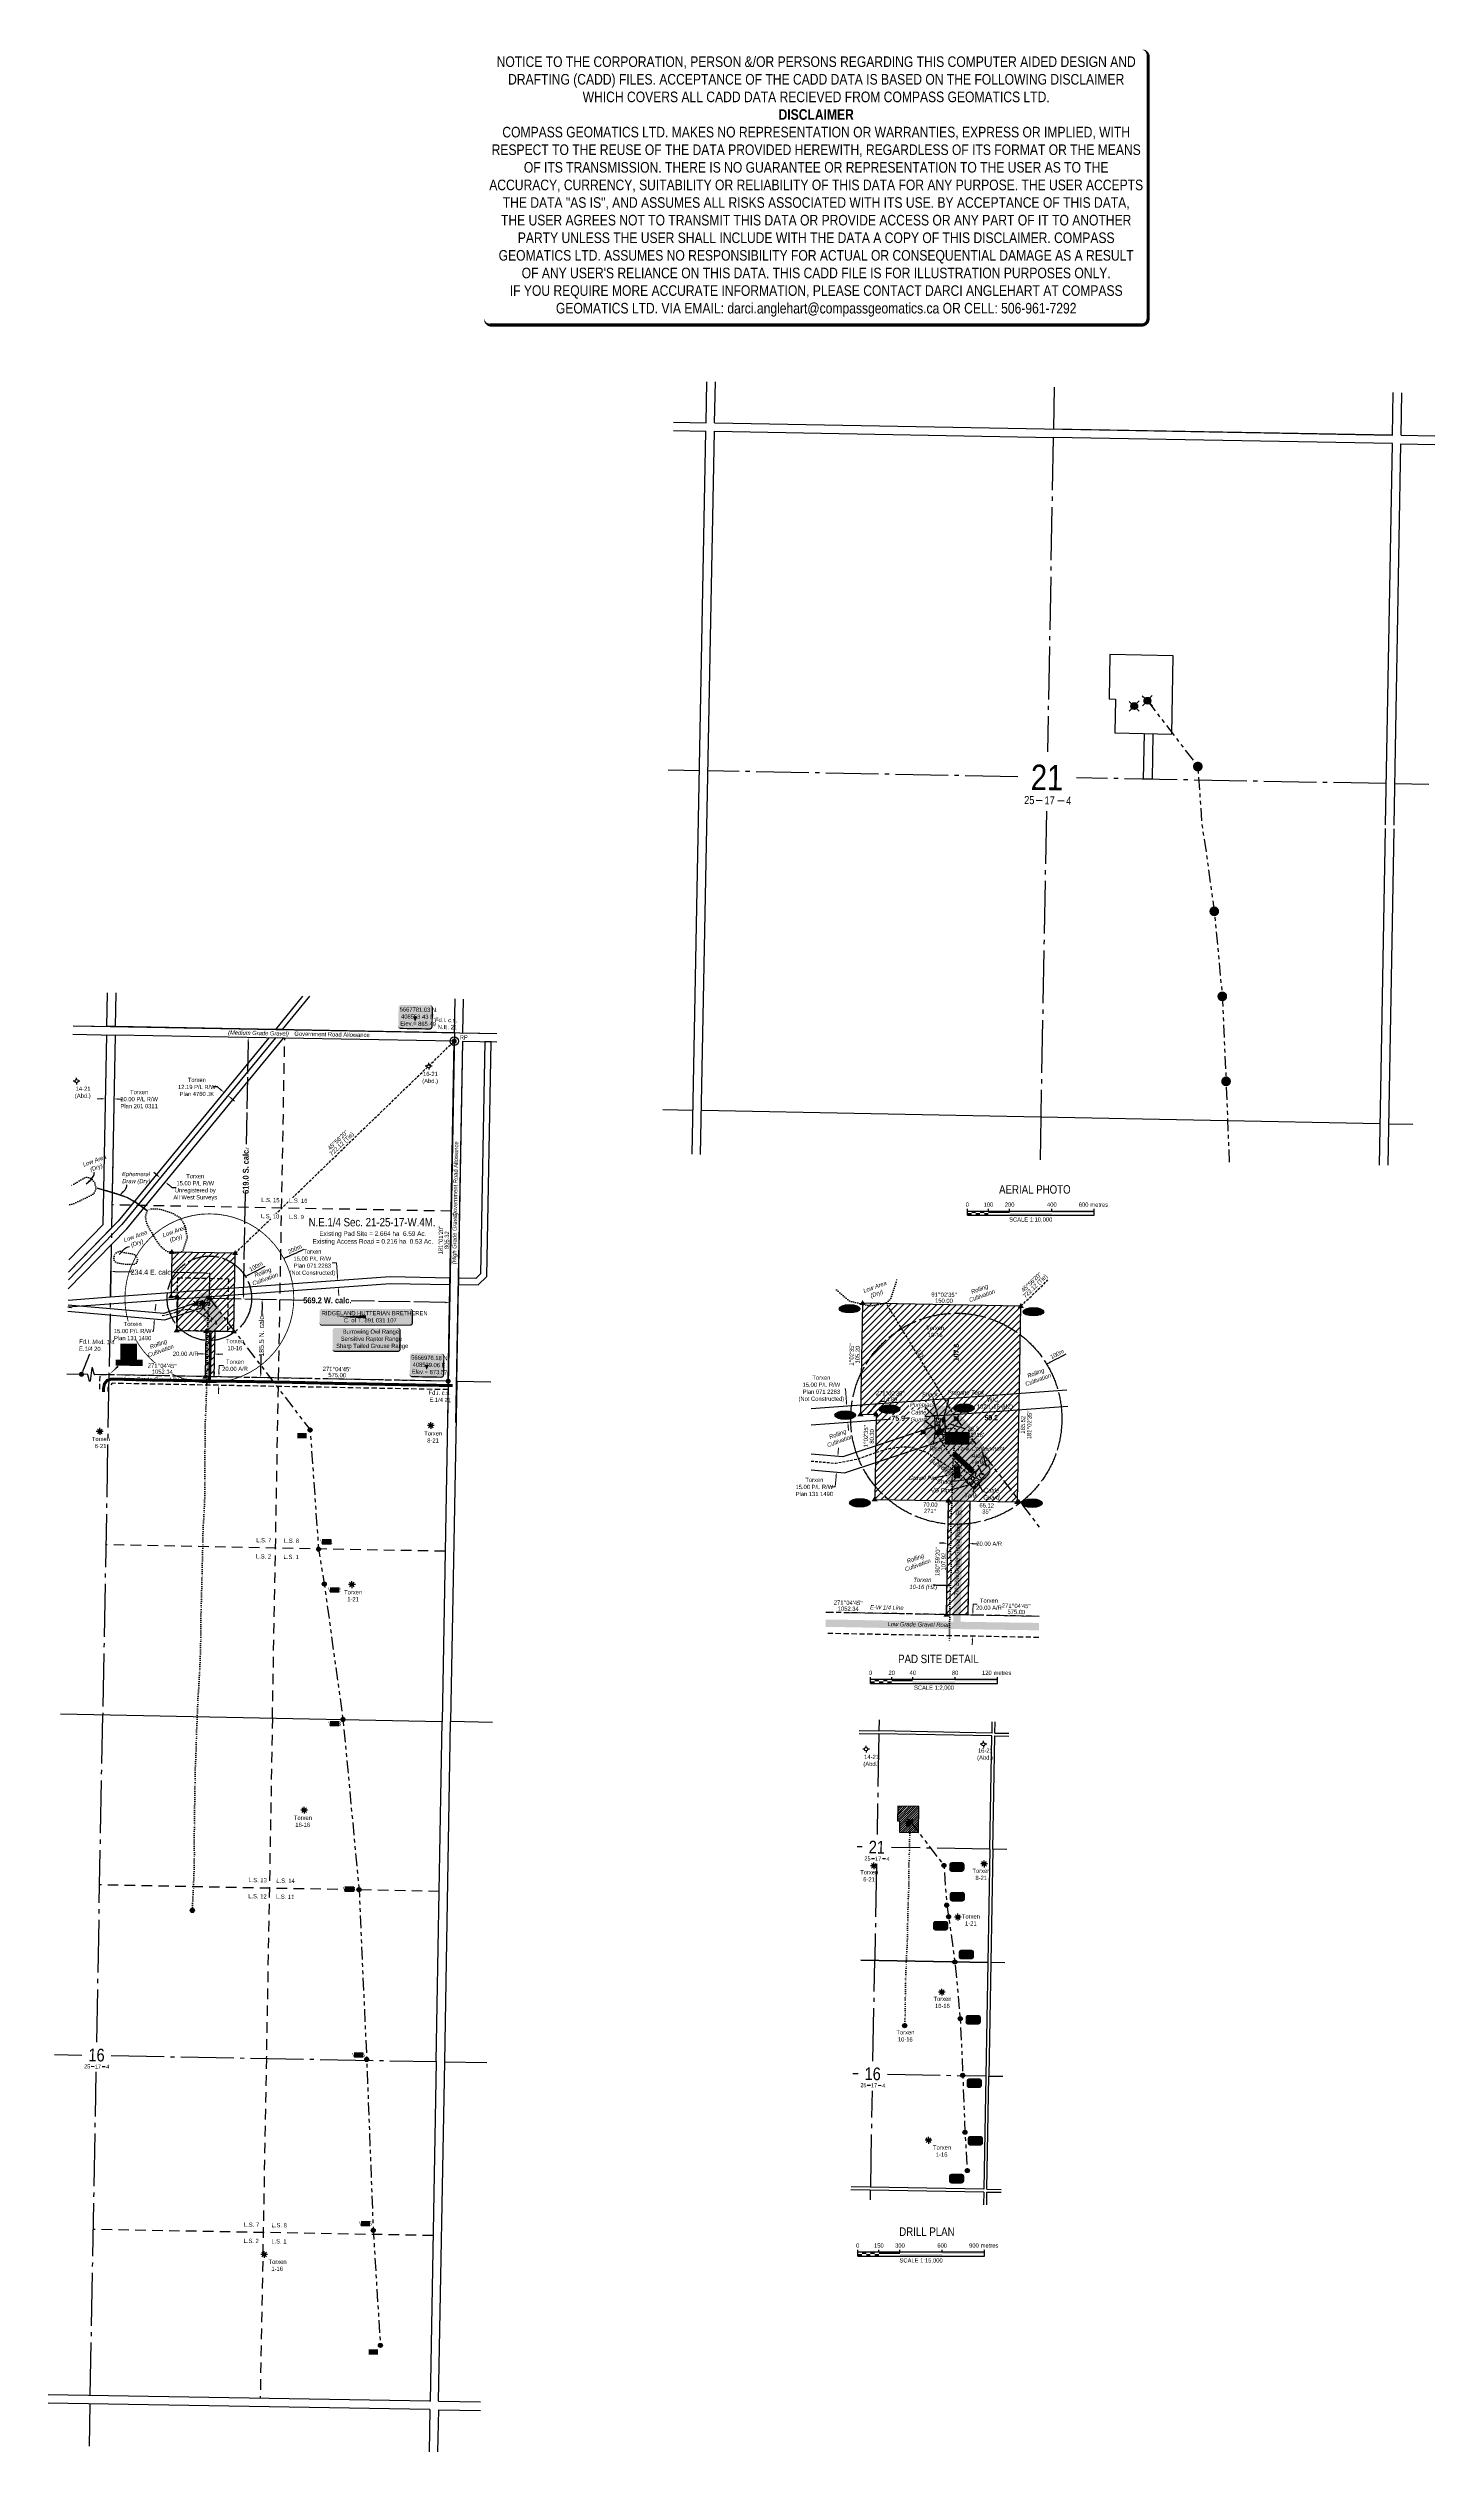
# Model space of a CAD drawing. Extents: x 407592 to 410875, y 5664442 to 5670132.
import ezdxf
from ezdxf.enums import TextEntityAlignment as Align

# ---------------------------------------------------------------- set-up
doc = ezdxf.new("R2010")
doc.units = 0
doc.header["$LTSCALE"] = 5
doc.header["$PDMODE"] = 32
doc.header["$PDSIZE"] = 20
for name, pattern in [('foc-ACCESSROAD', [3.75, 2.5, -1.25]), ('foc-BUFFER', [16.75, 15, -1.75]), ('foc-COORDS', [16.75, 15, -1.75]), ('foc-DOT', [1, 0.2, -0.8]), ('foc-DRILLPATH', [14.75, 6, -1.75, 1.75, -1.75, 1.75, -1.75]), ('foc-LSD', [8, 5, -3]), ('foc-QUARTERLINE', [33, 25, -3, 2, -3]), ('foc-TIELINE', [1.875, 1.25, -0.625]), ('foc-TOPO', [1, 0.2, -0.8]), ('foc-TOPO-ephemeral', [6.25, 3.125, -0.625, 0.625, -0.625, 0.625, -0.625]), ('UG_PIPE', [1.875, 1.25, -0.625])]:
    doc.linetypes.add(name, pattern=pattern)
doc.layers.get('Defpoints').update_dxf_attribs({"color": 9})
for name, color, linetype in [('10', 1, 'Continuous'), ('35', 37, 'Continuous'), ('9', 3, 'Continuous'), ('AB_SEC_N83UTMz12', 7, 'Continuous'), ('ABADATA-DRILL', 8, 'foc-DOT'), ('ABADATA-DRILL-T', 8, 'Continuous'), ('AS-FENCE', 48, 'foc-FENCE'), ('AS-OWNER', 7, 'Continuous'), ('AS-PIPE-AG', 44, 'Continuous'), ('AS-PIPE-UG', 44, 'UG_PIPE'), ('AS-PIPE-UG-T', 44, 'Continuous'), ('AS-ROADS', 254, 'Continuous'), ('AS-SYMBOL', 7, 'Continuous'), ('AS-UNDERLAY-H', 141, 'Continuous'), ('AS-WILDLIFE-BLOCK', 131, 'Continuous'), ('AUX-BUFFER', 7, 'foc-BUFFER'), ('C-AR', 13, 'foc-ACCESSROAD'), ('C-RW', 13, 'Continuous'), ('C-SYMBOL', 7, 'Continuous'), ('C-WS', 13, 'foc-ACCESSROAD'), ('C-WS-S', 13, 'Continuous'), ('DETAIL-T', 7, 'Continuous'), ('F-RW', 190, 'Continuous'), ('F-WS-S', 190, 'Continuous'), ('L-2', 7, 'Continuous'), ('L-AREAWORK', 7, 'Continuous'), ('L-BD', 7, 'Continuous'), ('L-BD1', 253, 'Continuous'), ('L-MON', 1, 'Continuous'), ('L-ROAD-T', 7, 'Continuous'), ('L-SEC', 7, 'Continuous'), ('L-SECLBL', 7, 'Continuous'), ('L-SECQ', 8, 'foc-QUARTERLINE'), ('L-SECTION-LSD', 7, 'foc-LSD'), ('L-TIE', 7, 'foc-TIELINE'), ('L-TIE-T', 7, 'Continuous'), ('locations_e969ccca-ec6a-4', 7, 'Continuous'), ('P-ELEVATION', 7, 'Continuous'), ('P-LTO', 14, 'Continuous'), ('P-OFFSETS', 7, 'foc-COORDS'), ('P-PDRILLPATH', 12, 'foc-DRILLPATH'), ('P-PROPOSED', 10, 'Continuous'), ('P-PROPOSED-EXISTING-H', 59, 'Continuous'), ('P-TXT', 4, 'Continuous'), ('T-DRAW', 143, 'foc-TOPO-ephemeral'), ('T-GENERAL', 48, 'foc-TOPO'), ('T-TIE', 201, 'foc-TIELINE'), ('T-WATER-T', 170, 'Continuous')]:
    doc.layers.add(name, color=color, linetype=linetype)
for name, color, linetype, lineweight in [('AS-GENERAL', 48, 'Continuous', 18), ('C-AR-T', 13, 'Continuous', 9), ('C-RW-T', 13, 'Continuous', 9), ('C-WS-T', 13, 'Continuous', 9), ('F-RW-T', 190, 'Continuous', 9), ('F-WS-T', 190, 'Continuous', 9), ('T-TEXT', 48, 'Continuous', 18), ('T-TIE-T', 201, 'Continuous', 18)]:
    doc.layers.add(name, color=color, linetype=linetype, lineweight=lineweight)
doc.layers.add('DISCLAIMER', color=7, linetype='Continuous', plot=False)
doc.styles.add('100L', font='ARIALN.TTF', dxfattribs={"height": 11})
doc.styles.add('175L', font='ARIALN.TTF', dxfattribs={"height": 20})
doc.styles.add('80', font='ARIALN.TTF', dxfattribs={"height": 10})
doc.styles.add('80CG', font='ARIALN.TTF', dxfattribs={"height": 10})
doc.styles.add('80L', font='ARIALN.TTF', dxfattribs={"height": 10})
doc.styles.add('80LS', font='ARIALNI.TTF', dxfattribs={"height": 10})
doc.styles.add('BOLD', font='ARIALNB.TTF')
doc.styles.add('foc-LtypeFont', font='ARIALN.TTF', dxfattribs={"height": 7.35})
doc.styles.add('SIMPLEX', font='ARIALN.TTF')
doc.linetypes.add('foc-FENCE', pattern='A,10,-1,["X",foc-LtypeFont,S=0.2,R=0,X=-0.625,Y=-0.75],-1.24', length=12.24)
doc.linetypes.add('foc-FENCE-NOLINE', pattern='A,0,-6,["X",foc-LtypeFont,S=0.2,R=0,X=-0.625,Y=-0.75],-6.24', length=12.24)
doc.linetypes.add('foc-TOPO-flowdirection-NOLINE', pattern='A,0,[">",foc-LtypeFont,S=0.3,R=0,X=0,Y=-0.945],-20,[">",foc-LtypeFont,S=0.3,R=0,X=0,Y=-0.945],0', length=20)
doc.dimstyles.new('CG2011', dxfattribs={"dimscale": 5, "dimtxt": 9, "dimasz": 2, "dimexe": 0.2, "dimexo": 0.0625, "dimgap": 0.5, "dimtad": 0, "dimtih": 1, "dimtoh": 1, "dimzin": 0, "dimdsep": 46, "dimtxsty": '80CG', "dimcen": 0.1, "dimse1": 1, "dimse2": 1, "dimclrd": 256, "dimclrt": 256, "dimaunit": 1, "dimadec": 4, "dimazin": 0, "dimtfac": 0.06, "dimtofl": 0, "dimtmove": 0, "dimatfit": 1, "dimfxl": 0.2, "dimtolj": 1, "dimtzin": 0, "dimlwd": -1, "dimarcsym": 0})
doc.dimstyles.new('Compass 5 000', dxfattribs={"dimscale": 5, "dimtxt": 9, "dimasz": 2, "dimexe": 0.2, "dimexo": 0.0625, "dimgap": 0.5, "dimtad": 0, "dimtih": 1, "dimtoh": 1, "dimzin": 0, "dimdsep": 46, "dimtxsty": '80CG', "dimcen": 0.1, "dimse1": 1, "dimse2": 1, "dimclrd": 256, "dimclrt": 256, "dimaunit": 1, "dimadec": 4, "dimazin": 0, "dimtfac": 0.06, "dimtofl": 0, "dimtmove": 0, "dimatfit": 1, "dimfxl": 0.2, "dimtolj": 1, "dimtzin": 0, "dimlwd": -1, "dimarcsym": 0})
pattern_1 = [(45, (176.171, 2443.539), (-7.85433562, 7.85433562), [])]

# ---------------------------------------------------------------- blocks, each defined once
blk = doc.blocks.new('L-SECLBL')
at = {"layer": '9', "color": 7}
for p, q in [((-5.1, -27.8), (-12.3, -27.8)), ((20.7, -27.8), (13.5, -27.8))]:
    blk.add_line(p, q, dxfattribs=at)
at = {"layer": '10', "color": 2, "style": 'SIMPLEX'}
blk.add_attdef('SEC', text='', height=30, dxfattribs=at).set_placement((0, 0), align=Align.MIDDLE)
at = {"layer": '10', "color": 5, "style": '80L'}
blk.add_attdef('TWP', text='', height=9.5, dxfattribs=at).set_placement((-14.4, -27.4), align=Align.MIDDLE_RIGHT)
blk.add_attdef('RGE', text='', height=9.5, dxfattribs=at).set_placement((3.6, -27.4), align=Align.MIDDLE_CENTER)
blk.add_attdef('MER', text='', height=9.5, dxfattribs=at).set_placement((23.2, -27.4), align=Align.MIDDLE_LEFT)
blk = doc.blocks.new('*D396')
at = {"layer": 'C-RW', "transparency": 16777216}
for p, q in [((407993, 5667672.6), (407983, 5667672.6)), ((408000.7, 5667666.2), (407993, 5667672.6)), ((408025.5, 5667645.8), (408033.3, 5667639.4))]:
    blk.add_line(p, q, dxfattribs=at)
for points in [[(408001.7, 5667667.5), (407999.6, 5667664.9), (408008.4, 5667659.9)], [(408026.6, 5667647.1), (408024.5, 5667644.5), (408017.8, 5667652.1)]]:
    blk.add_solid(points, dxfattribs=at)
at = {"layer": 'Defpoints', "color": 0, "transparency": 16777216}
for p in [(408002.9, 5667653.2), (408012.4, 5667645.5), (408017.8, 5667652.1)]:
    blk.add_point(p, dxfattribs=at)
at = {"layer": 'C-RW', "transparency": 16777216, "insert": (407943.9, 5667672.6), "char_height": 10, "attachment_point": 5, "style": '80CG'}
blk.add_mtext('\\A1;Torxen\\P12.19 P/L R/W\\PPlan 4760 JK', dxfattribs=at)
blk = doc.blocks.new('*D397')
at = {"layer": 'C-RW', "transparency": 16777216}
for p, q in [((407849.9, 5667463.6), (407842.1, 5667470)), ((407876.9, 5667441.4), (407884.6, 5667435)), ((407884.6, 5667435), (407894.6, 5667435))]:
    blk.add_line(p, q, dxfattribs=at)
for points in [[(407850.9, 5667464.9), (407848.8, 5667462.3), (407857.6, 5667457.3)], [(407877.9, 5667442.7), (407875.8, 5667440.1), (407869.2, 5667447.7)]]:
    blk.add_solid(points, dxfattribs=at)
at = {"layer": 'Defpoints', "color": 0, "transparency": 16777216}
for p in [(407957.6, 5667578.9), (407969.2, 5667569.4), (407869.2, 5667447.7)]:
    blk.add_point(p, dxfattribs=at)
at = {"layer": 'C-RW', "transparency": 16777216, "insert": (407940.2, 5667435), "char_height": 10, "attachment_point": 5, "style": '80CG'}
blk.add_mtext('\\A1;Torxen\\P15.00 P/L R/W\\PUnregistered by\\PAll West Surveys', dxfattribs=at)
blk = doc.blocks.new('*U391')
h = blk.add_hatch(color=255)
edge = h.paths.add_edge_path()
edge.add_line((-74, -28.5), (74, -28.5))
edge.add_arc((74, -22.5), 6, 270, 360)
edge.add_line((80, -22.5), (80, 21))
edge.add_arc((74, 21), 6, 0, 90)
edge.add_line((74, 27), (-74, 27))
edge.add_arc((-74, 21), 6, 90, 180)
edge.add_line((-80, 21), (-80, -22.5))
edge.add_arc((-74, -22.5), 6, 180, 270)
at = {"color": 131, "flags": 128}
blk.add_lwpolyline([(-74, -28.5, 3, 3, 0), (74, -28.5, 3, 3, 0.414214), (80, -22.5, 3, 3, 0), (80, 21, 3, 0, 0.414214), (74, 27, 0, 0, 0), (-74, 27, 0, 0, 0.414214), (-80, 21, 0, 0, 0), (-80, -22.5, 0, 3, 0.414214)], format="xyseb", close=True, dxfattribs=at)
at = {"color": 131, "style": '80'}
blk.add_attdef('ENTER_TEXT_001', (-36, -5), '', height=10, dxfattribs=at)
blk = doc.blocks.new('*D398')
at = {"layer": 'C-AR-T', "transparency": 16777216}
for p, q in [((407955.3, 5667040.8), (407945.3, 5667041)), ((407995.3, 5667040.1), (408005.3, 5667039.9))]:
    blk.add_line(p, q, dxfattribs=at)
for points in [[(407955.4, 5667042.4), (407955.3, 5667039.1), (407965.3, 5667040.6)], [(407995.4, 5667041.8), (407995.3, 5667038.4), (407985.3, 5667040.3)]]:
    blk.add_solid(points, dxfattribs=at)
at = {"layer": 'Defpoints', "color": 0, "transparency": 16777216}
for p in [(407965.3, 5667040.6), (407965.4, 5667046.6), (407985.4, 5667046.3)]:
    blk.add_point(p, dxfattribs=at)
at = {"layer": 'C-AR-T', "transparency": 16777216, "insert": (407917.6, 5667041), "char_height": 10, "attachment_point": 5, "style": '80CG'}
blk.add_mtext('\\A1;20.00 A/R', dxfattribs=at)
blk = doc.blocks.new('*D399')
at = {"layer": 'C-AR-T', "transparency": 16777216}
for p, q in [((407996.4, 5666996.4), (407996.7, 5667013.7)), ((407996.7, 5667013.7), (408006.7, 5667013.7)), ((407995.6, 5666956.4), (407995.4, 5666946.4))]:
    blk.add_line(p, q, dxfattribs=at)
for points in [[(407993.9, 5666956.5), (407997.3, 5666956.4), (407995.8, 5666966.4)], [(407994.7, 5666996.4), (407998, 5666996.4), (407996.2, 5666986.4)]]:
    blk.add_solid(points, dxfattribs=at)
at = {"layer": 'Defpoints', "color": 0, "transparency": 16777216}
for p in [(407996.2, 5666986.4), (408076.1, 5666964.9), (408076.5, 5666984.9)]:
    blk.add_point(p, dxfattribs=at)
at = {"layer": 'C-AR-T', "transparency": 16777216, "insert": (408034.4, 5667013.7), "char_height": 10, "attachment_point": 5, "style": '80CG'}
blk.add_mtext('\\A1;Torxen\\P20.00 A/R', dxfattribs=at)
blk = doc.blocks.new('*D401')
at = {"layer": 'C-RW-T', "transparency": 16777216}
for p, q in [((408274.4, 5667256.5), (408264.4, 5667256.5)), ((408276.8, 5667223.8), (408274.4, 5667256.5)), ((408279.3, 5667188.9), (408280, 5667178.9))]:
    blk.add_line(p, q, dxfattribs=at)
for points in [[(408278.4, 5667224), (408275.1, 5667223.7), (408277.5, 5667213.9)], [(408281, 5667189), (408277.6, 5667188.7), (408278.6, 5667198.8)]]:
    blk.add_solid(points, dxfattribs=at)
at = {"layer": 'Defpoints', "color": 0, "transparency": 16777216}
for p in [(408189.4, 5667207.5), (408190.5, 5667192.4), (408277.5, 5667213.9)]:
    blk.add_point(p, dxfattribs=at)
at = {"layer": 'C-RW-T', "transparency": 16777216, "insert": (408217.4, 5667256.5), "char_height": 10, "attachment_point": 5, "style": '80CG'}
blk.add_mtext('\\A1;Torxen\\P15.00 P/L R/W\\PPlan 071 2283\\P(Not Constructed)', dxfattribs=at)
blk = doc.blocks.new('*D402')
at = {"layer": 'C-RW-T', "transparency": 16777216}
for p, q in [((407845.7, 5667148.6), (407846.6, 5667158.6)), ((407841.1, 5667094.9), (407831.1, 5667094.9)), ((407842.7, 5667113.7), (407841.1, 5667094.9))]:
    blk.add_line(p, q, dxfattribs=at)
for points in [[(407841, 5667113.9), (407844.3, 5667113.6), (407843.5, 5667123.7)], [(407844, 5667148.8), (407847.4, 5667148.5), (407844.8, 5667138.7)]]:
    blk.add_solid(points, dxfattribs=at)
at = {"layer": 'C-RW-T', "transparency": 16777216, "insert": (407792, 5667094.9), "char_height": 10, "attachment_point": 5, "style": '80CG', "bg_fill": 3, "box_fill_scale": 1.1, "bg_fill_color": 256, "bg_fill_true_color": 13158600, "bg_fill_transparency": 0}
blk.add_mtext('\\A1;Torxen\\P15.00 P/L R/W\\PPlan 131 1490', dxfattribs=at)
at = {"layer": 'Defpoints', "color": 0, "transparency": 16777216}
for p in [(407797.2, 5667127.7), (407798.5, 5667142.7), (407843.5, 5667123.7)]:
    blk.add_point(p, dxfattribs=at)
blk = doc.blocks.new('fdia')
at = {"color": 255, "const_width": 1}
blk.add_lwpolyline([(-0.5, 0, 1), (0.5, 0, 1)], format="xyb", close=True, dxfattribs=at)
blk = doc.blocks.new('Fdiaa')
blk.add_blockref('fdia', (0, 0))
blk = doc.blocks.new('fdib')
at = {"color": 1, "const_width": 1.6}
blk.add_lwpolyline([(-0.4, 0, 1), (0.4, 0, 1)], format="xyb", close=True, dxfattribs=at)
at = {"color": 1}
blk.add_circle((0, 0), 0.8, dxfattribs=at)
blk = doc.blocks.new('Fdibb')
blk.add_blockref('fdib', (0, 0))
blk = doc.blocks.new('fdicc')
for name in ['Fdibb', 'Fdiaa']:
    blk.add_blockref(name, (0, 0))
blk = doc.blocks.new('FDI')
blk.add_blockref('fdicc', (0, 0))
blk = doc.blocks.new('STRIA')
blk.add_hatch(color=255).paths.add_polyline_path([(0, 1.5), (-1.5, -0.9), (1.4, -0.9)])
blk = doc.blocks.new('STRIAA')
blk.add_blockref('STRIA', (0, 0))
blk = doc.blocks.new('STRIB')
at = {"color": 1}
blk.add_solid([(-1.1, -0.7), (0, 1.1), (1, -0.7)], dxfattribs=at)
blk = doc.blocks.new('STRIBB')
blk.add_blockref('STRIB', (0, 0))
blk = doc.blocks.new('STRICC')
for name in ['STRIAA', 'STRIBB']:
    blk.add_blockref(name, (0, 0))
blk = doc.blocks.new('fdspike')
blk.add_blockref('STRICC', (0, 0))
blk = doc.blocks.new('RISER')
h = blk.add_hatch(color=255)
h.dxf.hatch_style = 1
edge = h.paths.add_edge_path()
edge.add_arc((0, 0), 0.7, 0, 360)
blk.add_hatch(color=48).paths.add_polyline_path([(0.6, -0.2), (-0.6, -0.2, 0.774597)])
at = {"color": 48}
blk.add_line((-0.6, -0.2), (0.6, -0.2), dxfattribs=at)
blk.add_circle((0, 0), 0.6, dxfattribs=at)
blk = doc.blocks.new('GAS')
h = blk.add_hatch(color=255)
h.dxf.hatch_style = 1
edge = h.paths.add_edge_path()
edge.add_arc((0, 0), 0.9, 0, 360)
for p, q in [((-0.8, 0), (-1.6, 0)), ((-0.6, 0.6), (-1.1, 1.1)), ((0, 0.8), (0, 1.6)), ((0.6, 0.6), (1.1, 1.1)), ((1.6, 0), (0.8, 0)), ((-0.6, -0.6), (-1.1, -1.1)), ((0, -0.8), (0, -1.6)), ((1.1, -1.1), (0.6, -0.6))]:
    blk.add_line(p, q)
blk.add_circle((0, 0), 0.8)
blk = doc.blocks.new('WC')
at = {"layer": 'L-MON'}
h = blk.add_hatch(color=255, dxfattribs=at)
h.dxf.hatch_style = 1
edge = h.paths.add_edge_path()
edge.add_arc((0, 0), 0.9, 0, 360)
at = {"layer": 'L-MON', "color": 240, "flags": 128}
for points in [[(-0.62, 0.5), (-1.23, 1.12)], [(0.52, 0.61), (1.13, 1.21)], [(-1.18, -1.18), (-0.56, -0.57)], [(1.16, -1.18), (0.56, -0.57)]]:
    blk.add_lwpolyline(points, dxfattribs=at)
at = {"layer": 'L-MON', "color": 240}
for radius in [0.8, 0.373]:
    blk.add_circle((0, 0), radius, dxfattribs=at)
blk = doc.blocks.new('*U425')
at = {"color": 48}
for p, q in [((-0.7, 1.7), (-0.6, 0.6)), ((0.5, 1.8), (0.6, 0.6))]:
    blk.add_line(p, q, dxfattribs=at)
for centre, start, end in [((-0.1, 1.8), 2.2848, 182.2848), ((0, 0.6), 182.2848, 362.2848)]:
    blk.add_arc(centre, 0.6, start, end, dxfattribs=at)
at = {"layer": 'Defpoints'}
blk.add_line((-0.1, 2.4), (0, 0), dxfattribs=at)
blk = doc.blocks.new('*D432')
at = {"layer": 'C-RW-T', "transparency": 16777216}
for p, q in [((409462.4, 5666808.2), (409463.3, 5666818.2)), ((409455, 5666725.9), (409445, 5666725.9)), ((409457.2, 5666750.9), (409455, 5666725.9))]:
    blk.add_line(p, q, dxfattribs=at)
at = {"layer": 'C-RW-T', "linetype": 'Continuous', "transparency": 16777216}
for points in [[(409460.7, 5666808.4), (409464, 5666808.1), (409461.5, 5666798.3)], [(409455.6, 5666751.1), (409458.9, 5666750.8), (409458.1, 5666760.9)]]:
    blk.add_solid(points, dxfattribs=at)
at = {"layer": 'Defpoints', "color": 0, "linetype": 'Continuous', "transparency": 16777216}
for p in [(409440.4, 5666800.2), (409437, 5666762.8), (409458.1, 5666760.9)]:
    blk.add_point(p, dxfattribs=at)
at = {"layer": 'C-RW-T', "linetype": 'Continuous', "transparency": 16777216, "insert": (409405.9, 5666725.9), "char_height": 10, "attachment_point": 5, "style": '80CG'}
blk.add_mtext('\\A1;Torxen\\P15.00 P/L R/W\\PPlan 131 1490', dxfattribs=at)
blk = doc.blocks.new('*D433')
at = {"layer": 'C-RW-T', "transparency": 16777216}
for p, q in [((409479.5, 5666958.1), (409469.5, 5666958.1)), ((409481.7, 5666926.9), (409479.5, 5666958.1)), ((409485.9, 5666869.4), (409486.6, 5666859.5))]:
    blk.add_line(p, q, dxfattribs=at)
at = {"layer": 'C-RW-T', "linetype": 'Continuous', "transparency": 16777216}
for points in [[(409483.4, 5666927.1), (409480.1, 5666926.8), (409482.5, 5666917)], [(409487.6, 5666869.6), (409484.2, 5666869.3), (409485.2, 5666879.4)]]:
    blk.add_solid(points, dxfattribs=at)
at = {"layer": 'Defpoints', "color": 0, "linetype": 'Continuous', "transparency": 16777216}
blk.add_point((409454.5, 5666877.2), dxfattribs=at)
at = {"layer": 'C-RW-T', "linetype": 'Continuous', "transparency": 16777216, "insert": (409422.5, 5666958.1), "char_height": 10, "attachment_point": 5, "style": '80CG', "bg_fill": 3, "box_fill_scale": 1.1, "bg_fill_color": 256, "bg_fill_true_color": 13158600, "bg_fill_transparency": 0}
blk.add_mtext('\\A1;Torxen\\P15.00 P/L R/W\\PPlan 071 2283\\P(Not Constructed)', dxfattribs=at)
at = {"layer": 'Defpoints', "color": 0, "linetype": 'Continuous', "transparency": 16777216}
for p in [(409451.8, 5666914.7), (409482.5, 5666917)]:
    blk.add_point(p, dxfattribs=at)
blk = doc.blocks.new('Gabd.15d85efd0b')
for p, q in [((-0.8, 0), (-1.6, 0)), ((0, 0.8), (0, 1.6)), ((1.6, 0), (0.8, 0)), ((0, -0.8), (0, -1.6))]:
    blk.add_line(p, q)
blk.add_circle((0, 0), 0.8)
blk = doc.blocks.new('*D435')
at = {"layer": 'C-AR-T', "transparency": 16777216}
for p, q in [((409781.3, 5666432.6), (409781.6, 5666448.4)), ((409781.6, 5666448.4), (409791.6, 5666448.4)), ((409780, 5666362.6), (409779.8, 5666352.6))]:
    blk.add_line(p, q, dxfattribs=at)
at = {"layer": 'C-AR-T', "linetype": 'Continuous', "transparency": 16777216}
for points in [[(409779.6, 5666432.6), (409782.9, 5666432.6), (409781.1, 5666422.6)], [(409778.3, 5666362.7), (409781.6, 5666362.6), (409780.2, 5666372.6)]]:
    blk.add_solid(points, dxfattribs=at)
at = {"layer": 'Defpoints', "color": 0, "linetype": 'Continuous', "transparency": 16777216}
for p in [(409781.1, 5666422.6), (409848.3, 5666421.3), (409847.3, 5666371.4)]:
    blk.add_point(p, dxfattribs=at)
at = {"layer": 'C-AR-T', "linetype": 'Continuous', "transparency": 16777216, "insert": (409819.3, 5666448.4), "char_height": 10, "attachment_point": 5, "style": '80CG'}
blk.add_mtext('\\A1;Torxen\\P20.00 A/R', dxfattribs=at)
blk = doc.blocks.new('*U437')
at = {"layer": '35', "color": 3}
blk.add_circle((0, 0), 10, dxfattribs=at)
at = {"layer": '35', "color": 3, "style": '80'}
blk.add_attdef('RP_001', (13, 3.9), '', height=10, dxfattribs=at)
blk = doc.blocks.new('*U449')
h = blk.add_hatch(color=59)
edge = h.paths.add_edge_path()
edge.add_line((-104, -20), (104, -20))
edge.add_arc((104, -14), 6, 270, 360)
edge.add_line((110, -14), (110, 12.5))
edge.add_arc((104, 12.5), 6, 0, 90)
edge.add_line((104, 18.5), (-104, 18.5))
edge.add_arc((-104, 12.5), 6, 90, 180)
edge.add_line((-110, 12.5), (-110, -14))
edge.add_arc((-104, -14), 6, 180, 270)
at = {"color": 1, "flags": 128}
blk.add_lwpolyline([(-104, -20, 3, 3, 0), (104, -20, 3, 3, 0.414214), (110, -14, 3, 3, 0), (110, 12.5, 3, 0, 0.414214), (104, 18.5, 0, 0, 0), (-104, 18.5, 0, 0, 0.414214), (-110, 12.5, 0, 0, 0), (-110, -14, 0, 3, 0.414214)], format="xyseb", close=True, dxfattribs=at)
blk.add_lwpolyline([(-72.8, 0, 0, 7.5, 0), (0, 0, 0, 0, 0)], format="xyseb", dxfattribs=at)
at = {"color": 1, "style": '80'}
blk.add_attdef('ENTER_TEXT_001', (-36, -5), '', height=10, dxfattribs=at)
blk = doc.blocks.new('we')
at = {"layer": 'P-ELEVATION'}
h = blk.add_hatch(color=111, dxfattribs=at)
h.dxf.hatch_style = 1
edge = h.paths.add_edge_path()
edge.add_ellipse((0, 0), major_axis=(-24.4, 0), ratio=0.410256, start_angle=0, end_angle=360)
at = {"layer": 'P-ELEVATION', "color": 7, "flags": 128}
blk.add_lwpolyline([(0, 0, 12.5, 0, 0), (-12.4, -6.4, 0, 0, 0)], format="xyseb", dxfattribs=at)
at = {"layer": 'P-ELEVATION', "color": 7}
blk.add_ellipse((0, 0), major_axis=(-24.4, 0), ratio=0.410256, dxfattribs=at)
at = {"layer": 'P-ELEVATION', "style": '80'}
blk.add_attdef('ELEVATION', text='', height=10, dxfattribs=at).set_placement((0, 0), align=Align.MIDDLE_CENTER)
blk = doc.blocks.new('linebrk')
blk.add_lwpolyline([(0, 0.0017, -0.346152), (-0.0002, 0.0015), (-0.0031, 0.0006, 0.772575), (-0.0031, 0.0004), (0.0031, -0.0004, -0.772575), (0.0031, -0.0006), (0.0002, -0.0015, 0.346152), (0, -0.0017)], format="xyb")
blk = doc.blocks.new('*U451')
h = blk.add_hatch(color=254)
edge = h.paths.add_edge_path()
edge.add_line((-34, -28.5), (34, -28.5))
edge.add_arc((34, -22.5), 6, 270, 360)
edge.add_line((40, -22.5), (40, 21))
edge.add_arc((34, 21), 6, 0, 90)
edge.add_line((34, 27), (-34, 27))
edge.add_arc((-34, 21), 6, 90, 180)
edge.add_line((-40, 21), (-40, -22.5))
edge.add_arc((-34, -22.5), 6, 180, 270)
at = {"color": 1, "flags": 128}
blk.add_lwpolyline([(-34, -28.5, 3, 3, 0), (34, -28.5, 3, 3, 0.414214), (40, -22.5, 3, 3, 0), (40, 21, 3, 0, 0.414214), (34, 27, 0, 0, 0), (-34, 27, 0, 0, 0.414214), (-40, 21, 0, 0, 0), (-40, -22.5, 0, 3, 0.414214)], format="xyseb", close=True, dxfattribs=at)
blk.add_lwpolyline([(-0.7, -11.9, 0, 10, 0), (0, 0, 5, 5, 0)], format="xyseb", dxfattribs=at)
at = {"color": 1, "style": '80'}
blk.add_attdef('ENTER_TEXT_001', (-36, -5), '', height=10, dxfattribs=at)
blk = doc.blocks.new('*D452')
at = {"layer": 'Defpoints', "color": 0, "linetype": 'Continuous', "transparency": 16777216}
for p in [(409722, 5666592.7), (409722.1, 5666597.1), (409772.1, 5666596.3)]:
    blk.add_point(p, dxfattribs=at)
at = {"layer": 'P-TXT', "transparency": 16777216}
for p, q in [((409712, 5666592.9), (409702, 5666593.1)), ((409782, 5666591.7), (409792, 5666591.5))]:
    blk.add_line(p, q, dxfattribs=at)
at = {"layer": 'P-TXT', "linetype": 'Continuous', "transparency": 16777216}
for points in [[(409712.1, 5666594.5), (409712, 5666591.2), (409722, 5666592.7)], [(409782, 5666593.3), (409782, 5666590), (409772, 5666591.8)]]:
    blk.add_solid(points, dxfattribs=at)
at = {"layer": 'P-TXT', "linetype": 'Continuous', "transparency": 16777216, "insert": (409819.8, 5666591.5), "char_height": 10, "attachment_point": 5, "style": '80CG'}
blk.add_mtext('\\A1;20.00 A/R', dxfattribs=at)
blk = doc.blocks.new('*D467')
at = {"layer": 'Defpoints', "color": 0, "transparency": 16777216}
for p in [(407727.9, 5667649.7), (407747.8, 5667644.2), (407747.9, 5667649.3)]:
    blk.add_point(p, dxfattribs=at)
at = {"layer": 'F-RW-T', "transparency": 16777216}
for p, q in [((407717.8, 5667644.8), (407707.8, 5667644.9)), ((407757.8, 5667644), (407767.8, 5667643.8))]:
    blk.add_line(p, q, dxfattribs=at)
for points in [[(407717.8, 5667646.4), (407717.8, 5667643.1), (407727.8, 5667644.6)], [(407757.8, 5667645.7), (407757.7, 5667642.4), (407747.8, 5667644.2)]]:
    blk.add_solid(points, dxfattribs=at)
at = {"layer": 'F-RW-T', "transparency": 16777216, "insert": (407807.3, 5667643.8), "char_height": 10, "attachment_point": 5, "style": '80CG'}
blk.add_mtext('\\A1;Torxen\\P20.00 P/L R/W\\PPlan 201 0311', dxfattribs=at)
blk = doc.blocks.new('plbh')
at = {"layer": 'L-MON'}
h = blk.add_hatch(color=255, dxfattribs=at)
h.dxf.hatch_style = 1
edge = h.paths.add_edge_path()
edge.add_arc((0, 0), 1.16, 0, 360)
h = blk.add_hatch(color=256, dxfattribs=at)
h.dxf.hatch_style = 1
h.paths.add_polyline_path([(-0.96, 0, 1), (0.96, 0, 1)])
h.paths.add_polyline_path([(0.91, 0, -1), (-0.91, 0, -1)], flags=16)
h.paths.add_polyline_path([(0.45, 0, -1), (-0.45, 0, -1)], flags=0)
h = blk.add_hatch(color=256, dxfattribs=at)
h.dxf.hatch_style = 1
h.paths.add_polyline_path([(-0.45, 0, 1), (0.45, 0, 1)])
h.paths.add_polyline_path([(0.4, 0, -1), (-0.4, 0, -1)], flags=16)
at = {"layer": 'L-MON', "color": 240}
for radius in [0.96, 0.91, 0.45, 0.4]:
    blk.add_circle((0, 0), radius, dxfattribs=at)
blk = doc.blocks.new('BH EXISTING')
at = {"layer": 'ABADATA-DRILL-T'}
h = blk.add_hatch(color=256, dxfattribs=at)
h.dxf.hatch_style = 1
edge = h.paths.add_edge_path()
edge.add_arc((0, 0), 5, 0, 360)
at = {"layer": 'Defpoints'}
blk.add_circle((0, 0), 5, dxfattribs=at)
blk = doc.blocks.new('*D536')
at = {"layer": 'Defpoints', "color": 0, "transparency": 16777216}
for p in [(407973.6, 5667172.4), (408542.4, 5667162.2), (408542.4, 5667162.2)]:
    blk.add_point(p, dxfattribs=at)
at = {"layer": 'P-OFFSETS', "transparency": 16777216}
for p, q in [((407973.6, 5667172.4), (408196.7, 5667168.4)), ((408532.4, 5667162.3), (408309.2, 5667166.4))]:
    blk.add_line(p, q, dxfattribs=at)
blk.add_solid([(408532.4, 5667164), (408532.4, 5667160.7), (408542.4, 5667162.2)], dxfattribs=at)
at = {"layer": 'P-OFFSETS', "transparency": 16777216, "insert": (408253, 5667167.4), "char_height": 10, "attachment_point": 5, "style": '80CG'}
blk.add_mtext('\\A1;{\\fArial Narrow|b1|i0|c0|p34;\\H1.4x;\\C14;569.2 W. calc.}', dxfattribs=at)
blk = doc.blocks.new('_None')
blk = doc.blocks.new('*D537')
at = {"layer": 'Defpoints', "color": 0, "transparency": 16777216}
for p in [(407740.3, 5667235.9), (407739.2, 5667176.6), (407973.6, 5667172.4)]:
    blk.add_point(p, dxfattribs=at)
at = {"layer": 'P-OFFSETS', "color": 0, "lineweight": -2, "transparency": 16777216}
for p, q in [((407739.2, 5667176.9), (407740.3, 5667236.9)), ((407973.6, 5667172.7), (407974.7, 5667232.7))]:
    blk.add_line(p, q, dxfattribs=at)
at = {"layer": 'P-OFFSETS', "transparency": 16777216}
for p, q in [((407750.3, 5667235.7), (407791.3, 5667235)), ((407964.6, 5667231.9), (407883, 5667233.3))]:
    blk.add_line(p, q, dxfattribs=at)
for points in [[(407750.3, 5667237.4), (407750.2, 5667234.1), (407740.3, 5667235.9)], [(407964.7, 5667233.5), (407964.6, 5667230.2), (407974.6, 5667231.7)]]:
    blk.add_solid(points, dxfattribs=at)
at = {"layer": 'P-OFFSETS', "transparency": 16777216, "insert": (407837.1, 5667234.2), "char_height": 10, "attachment_point": 5, "style": '80CG'}
blk.add_mtext('\\A1;{\\H1.2x;234.4 E. calc.}', dxfattribs=at)
blk = doc.blocks.new('*D538')
at = {"layer": 'Defpoints', "color": 0, "transparency": 16777216}
for p in [(407973.6, 5667172.4), (407970.2, 5666986.9), (408095.2, 5666984.6)]:
    blk.add_point(p, dxfattribs=at)
at = {"layer": 'P-OFFSETS', "transparency": 16777216}
for p, q in [((408098.4, 5667160.1), (408097.9, 5667130.3)), ((408095.4, 5666994.6), (408096.2, 5667038.9))]:
    blk.add_line(p, q, dxfattribs=at)
for points in [[(408096.7, 5667160.2), (408100.1, 5667160.1), (408098.6, 5667170.1)], [(408093.8, 5666994.7), (408097.1, 5666994.6), (408095.2, 5666984.6)]]:
    blk.add_solid(points, dxfattribs=at)
at = {"layer": 'P-OFFSETS', "transparency": 16777216, "insert": (408097, 5667084.6), "char_height": 10, "attachment_point": 5, "rotation": 90, "style": '80CG'}
blk.add_mtext('\\A1;{\\H1.2x;185.5 N. calc.}', dxfattribs=at)
blk = doc.blocks.new('*D539')
at = {"layer": 'Defpoints', "color": 0, "transparency": 16777216}
for p in [(407984.7, 5667791.3), (408065.6, 5667789.8), (407973.6, 5667172.4)]:
    blk.add_point(p, dxfattribs=at)
at = {"layer": 'P-OFFSETS', "transparency": 16777216}
for p, q in [((408065.4, 5667779.8), (408060.8, 5667528.1)), ((408054.6, 5667180.9), (408058.9, 5667420))]:
    blk.add_line(p, q, dxfattribs=at)
for points in [[(408063.7, 5667779.8), (408067, 5667779.8), (408065.6, 5667789.8)], [(408052.9, 5667181), (408056.3, 5667180.9), (408054.4, 5667170.9)]]:
    blk.add_solid(points, dxfattribs=at)
at = {"layer": 'P-OFFSETS', "transparency": 16777216, "insert": (408059.9, 5667474.1), "char_height": 10, "attachment_point": 5, "rotation": 90, "style": '80CG'}
blk.add_mtext('\\A1;{\\fArial Narrow|b1|i0|c0|p34;\\H1.4x;\\C14;619.0 S. calc.}', dxfattribs=at)
blk = doc.blocks.new('*U547')
at = {"color": 0}
for p, q in [((-150, 0), (-150, 15)), ((-150, 10), (150.2, 10)), ((-150, 0), (150.2, 0)), ((-100, 10), (-100, 15)), ((-50, 10), (-50, 15)), ((50, 10), (50, 15)), ((150.2, 0), (150.2, 15))]:
    blk.add_line(p, q, dxfattribs=at)
for points in [[(-150, 5), (-140, 5), (-150, 0), (-140, 0)], [(-140, 10), (-130, 10), (-140, 5), (-130, 5)], [(-130, 5), (-120, 5), (-130, 0), (-120, 0)], [(-120, 10), (-110, 10), (-120, 5), (-110, 5)], [(-110, 5), (-100, 5), (-110, 0), (-100, 0)], [(-100, 10), (-50, 10), (-100, 5), (-50, 5)], [(-50, 5), (50, 5), (-50, 0), (50, 0)], [(50, 10), (150.2, 10), (50, 5), (150.2, 5)]]:
    blk.add_solid(points, dxfattribs=at)
at = {"color": 0, "style": '80'}
blk.add_text('metres', height=10, dxfattribs=at).set_placement((162.2, 20), align=Align.CENTER)
at = {"color": 0, "char_height": 10, "style": '80'}
for s, insert, attachment_point in [('0', (-150, 30.2), 2), ('150', (-100, 30.2), 2), ('300', (-50, 30.2), 2), ('600', (50, 30.2), 2), ('900', (136.7, 30.2), 3), ('SCALE 1:15,000', (0.1, -5), 2)]:
    blk.add_mtext(s, dxfattribs=dict(at, insert=insert, attachment_point=attachment_point))
blk = doc.blocks.new('*U542')
h = blk.add_hatch(color=59)
edge = h.paths.add_edge_path()
edge.add_line((-11.5, -11.5), (11.5, -11.5))
edge.add_arc((11.5, -5.5), 6, 270, 360)
edge.add_line((17.5, -5.5), (17.5, 4))
edge.add_arc((11.5, 4), 6, 0, 90)
edge.add_line((11.5, 10), (-11.5, 10))
edge.add_arc((-11.5, 4), 6, 90, 180)
edge.add_line((-17.5, 4), (-17.5, -5.5))
edge.add_arc((-11.5, -5.5), 6, 180, 270)
at = {"color": 1, "flags": 128}
blk.add_lwpolyline([(-15.6, -9.1, 0, 7.5, 0), (0, 0, 0, 0, 0)], format="xyseb", dxfattribs=at)
blk.add_lwpolyline([(-11.5, -11.5, 3, 3, 0), (11.5, -11.5, 3, 3, 0.414214), (17.5, -5.5, 3, 3, 0), (17.5, 4, 3, 0, 0.414214), (11.5, 10, 0, 0, 0), (-11.5, 10, 0, 0, 0.414214), (-17.5, 4, 0, 0, 0), (-17.5, -5.5, 0, 3, 0.414214)], format="xyseb", close=True, dxfattribs=at)
at = {"color": 1, "style": '80'}
blk.add_attdef('ENTER_TEXT_001', (-36, -5), '', height=10, dxfattribs=at)
blk = doc.blocks.new('*U477')
at = {"color": 0}
for p, q in [((-150, 0), (-150, 15)), ((-150, 10), (150.2, 10)), ((-150, 0), (150.2, 0)), ((-100, 10), (-100, 15)), ((-50, 10), (-50, 15)), ((50, 10), (50, 15)), ((150.2, 0), (150.2, 15))]:
    blk.add_line(p, q, dxfattribs=at)
for points in [[(-150, 5), (-140, 5), (-150, 0), (-140, 0)], [(-140, 10), (-130, 10), (-140, 5), (-130, 5)], [(-130, 5), (-120, 5), (-130, 0), (-120, 0)], [(-120, 10), (-110, 10), (-120, 5), (-110, 5)], [(-110, 5), (-100, 5), (-110, 0), (-100, 0)], [(-100, 10), (-50, 10), (-100, 5), (-50, 5)], [(-50, 5), (50, 5), (-50, 0), (50, 0)], [(50, 10), (150.2, 10), (50, 5), (150.2, 5)]]:
    blk.add_solid(points, dxfattribs=at)
at = {"color": 0, "style": '80'}
blk.add_text('metres', height=10, dxfattribs=at).set_placement((162.2, 20), align=Align.CENTER)
at = {"color": 0, "char_height": 10, "style": '80'}
for s, insert, attachment_point in [('0', (-150, 30.2), 2), ('100', (-100, 30.2), 2), ('200', (-50, 30.2), 2), ('400', (50, 30.2), 2), ('600', (136.7, 30.2), 3), ('SCALE 1:10,000', (0.1, -5), 2)]:
    blk.add_mtext(s, dxfattribs=dict(at, insert=insert, attachment_point=attachment_point))
blk = doc.blocks.new('Disclaimer_Legal')
at = {"layer": 'DISCLAIMER', "color": 254, "flags": 128}
blk.add_lwpolyline([(-3613, -1105, 37.5, 37.5, 0), (4096, -1105, 37.5, 37.5, 0.414214), (4171, -1030, 37.5, 37.5, 0), (4171, 2079, 37.5, 0, 0.414214), (4096, 2154, 0, 0, 0), (-3613, 2154, 0, 0, 0.414214), (-3688, 2079, 0, 0, 0), (-3688, -1030, 0, 37.5, 0.414214)], format="xyseb", close=True, dxfattribs=at)
at = {"layer": 'DISCLAIMER', "color": 254, "insert": (242, 534), "char_height": 125, "width": 7717.57, "attachment_point": 5, "style": '80'}
blk.add_mtext('NOTICE TO THE CORPORATION, PERSON &/OR PERSONS REGARDING THIS COMPUTER AIDED DESIGN AND DRAFTING (CADD) FILES. ACCEPTANCE OF THE CADD DATA IS BASED ON THE FOLLOWING DISCLAIMER WHICH COVERS ALL CADD DATA RECIEVED FROM COMPASS GEOMATICS LTD.\\P{\\fArial Narrow|b1|i0|c0|p34;DISCLAIMER}\\PCOMPASS GEOMATICS LTD. MAKES NO REPRESENTATION OR WARRANTIES, EXPRESS OR IMPLIED, WITH RESPECT TO THE REUSE OF THE DATA PROVIDED HEREWITH, REGARDLESS OF ITS FORMAT OR THE MEANS OF ITS TRANSMISSION. THERE IS NO GUARANTEE OR REPRESENTATION TO THE USER AS TO THE ACCURACY, CURRENCY, SUITABILITY OR RELIABILITY OF THIS DATA FOR ANY PURPOSE. THE USER ACCEPTS THE DATA "AS IS", AND ASSUMES ALL RISKS ASSOCIATED WITH ITS USE. BY ACCEPTANCE OF THIS DATA, THE USER AGREES NOT TO TRANSMIT THIS DATA OR PROVIDE ACCESS OR ANY PART OF IT TO ANOTHER PARTY UNLESS THE USER SHALL INCLUDE WITH THE DATA A COPY OF THIS DISCLAIMER. COMPASS GEOMATICS LTD. ASSUMES NO RESPONSIBILITY FOR ACTUAL OR CONSEQUENTIAL DAMAGE AS A RESULT OF ANY USER\'S RELIANCE ON THIS DATA. THIS CADD FILE IS FOR ILLUSTRATION PURPOSES ONLY.\\PIF YOU REQUIRE MORE ACCURATE INFORMATION, PLEASE CONTACT DARCI ANGLEHART AT COMPASS GEOMATICS LTD. VIA EMAIL: darci.anglehart@compassgeomatics.ca OR CELL: 506-961-7292', dxfattribs=at)
blk = doc.blocks.new('*U564')
at = {"color": 0}
for p, q in [((-150, 0), (-150, 15)), ((-150, 10), (150.2, 10)), ((-150, 0), (150.2, 0)), ((-100, 10), (-100, 15)), ((-50, 10), (-50, 15)), ((50, 10), (50, 15)), ((150.2, 0), (150.2, 15))]:
    blk.add_line(p, q, dxfattribs=at)
for points in [[(-150, 5), (-140, 5), (-150, 0), (-140, 0)], [(-140, 10), (-130, 10), (-140, 5), (-130, 5)], [(-130, 5), (-120, 5), (-130, 0), (-120, 0)], [(-120, 10), (-110, 10), (-120, 5), (-110, 5)], [(-110, 5), (-100, 5), (-110, 0), (-100, 0)], [(-100, 10), (-50, 10), (-100, 5), (-50, 5)], [(-50, 5), (50, 5), (-50, 0), (50, 0)], [(50, 10), (150.2, 10), (50, 5), (150.2, 5)]]:
    blk.add_solid(points, dxfattribs=at)
at = {"color": 0, "style": '80'}
blk.add_text('metres', height=10, dxfattribs=at).set_placement((162.2, 20), align=Align.CENTER)
at = {"color": 0, "char_height": 10, "style": '80'}
for s, insert, attachment_point in [('0', (-150, 30.2), 2), ('20', (-100, 30.2), 2), ('40', (-50, 30.2), 2), ('80', (50, 30.2), 2), ('120', (136.7, 30.2), 3), ('SCALE 1:2,000', (0.1, -5), 2)]:
    blk.add_mtext(s, dxfattribs=dict(at, insert=insert, attachment_point=attachment_point))

msp = doc.modelspace()

# ---------------------------------------------------------------- hatches: boundary and pattern name
at = {"layer": 'AS-ROADS'}
h = msp.add_hatch(color=256, dxfattribs=at)
h.dxf.hatch_style = 1
h.paths.add_polyline_path([(407989.184, 5667162.024), (407978.235, 5667175.708), (407972.813, 5667181.204), (407967.724, 5667184.27), (407954.55, 5667184.931), (407940.602, 5667173.108), (407945.761, 5667151.031), (407957.009, 5667129.348), (407965.074, 5667115.167), (407969.711, 5667103.39), (407971.997, 5667091.809), (407978.131, 5667091.951), (407988.411, 5667101.023), (408000.435, 5667111.958), (408004.828, 5667116.895), (408007.137, 5667124.069), (408005.751, 5667132.61)])
h = msp.add_hatch(color=256, dxfattribs=at)
h.dxf.hatch_style = 1
h.paths.add_polyline_path([(409781.06, 5666861.303), (409753.687, 5666895.513), (409740.132, 5666909.253), (409727.41, 5666916.918), (409694.475, 5666918.571), (409659.605, 5666889.013), (409672.502, 5666833.821), (409700.622, 5666779.613), (409720.785, 5666744.161), (409732.377, 5666714.718), (409738.092, 5666685.766), (409753.427, 5666686.121), (409779.127, 5666708.801), (409809.187, 5666736.138), (409820.17, 5666748.481), (409825.942, 5666766.416), (409822.477, 5666787.768), (409807.402, 5666821.458)])
at = {"layer": 'AS-UNDERLAY-H'}
h = msp.add_hatch(color=256, dxfattribs=at)
h.dxf.hatch_style = 1
h.paths.add_polyline_path([(407752.044, 5667012.826), (407752.044, 5667026.803), (407762.545, 5667026.803), (407762.545, 5667064.816), (407802.481, 5667064.816), (407802.481, 5667026.803), (407815.687, 5667026.803), (407815.687, 5667012.33)])
at = {"layer": 'P-PROPOSED-EXISTING-H'}
h = msp.add_hatch(dxfattribs=at)
h.set_pattern_fill('ANSI31', color=256, scale=3.498491, style=0)
h.set_pattern_definition(pattern_1)
h.paths.add_polyline_path([(408031.351, 5667093.654), (408034.744, 5667279.063), (407884.834, 5667281.806), (407882.91, 5667176.649), (407897.781, 5667176.377), (407896.312, 5667096.125)])
h = msp.add_hatch(dxfattribs=at)
h.set_pattern_fill('ANSI31', color=256, scale=3.498491, style=0)
h.set_pattern_definition(pattern_1)
h.paths.add_polyline_path([(409886.479, 5666690.379), (409894.96, 5667153.901), (409520.185, 5667160.758), (409515.374, 5666897.866), (409552.552, 5666897.186), (409548.881, 5666696.556)])
h = msp.add_hatch(dxfattribs=at)
h.set_pattern_fill('ANSI31', color=256, scale=3.498491, style=0)
h.set_pattern_definition(pattern_1)
h.paths.add_polyline_path([(407964.405, 5666987.001), (407966.27, 5667094.845), (407986.258, 5667094.479), (407984.393, 5666986.655)])
h = msp.add_hatch(dxfattribs=at)
h.set_pattern_fill('ANSI31', color=256, scale=3.498491, style=0)
h.set_pattern_definition(pattern_1)
h.paths.add_polyline_path([(409719.112, 5666423.745), (409723.776, 5666693.356), (409773.746, 5666692.441), (409769.083, 5666422.881)])
h = msp.add_hatch(dxfattribs=at)
h.set_pattern_fill('ANSI31', color=256, scale=1.166164, style=0)
h.set_pattern_definition([(45, (273700.676, 3777690.9246), (-2.618111873, 2.618111873), [])])
h.paths.add_polyline_path([(409652.403, 5665907.63), (409653.534, 5665969.433), (409603.564, 5665970.347), (409602.922, 5665935.295), (409607.879, 5665935.204), (409607.39, 5665908.453)])

# ---------------------------------------------------------------- linework, layer by layer
at = {"layer": '9', "color": 255}
for p, q in [((409945.586, 5668350.242), (409931.182, 5668350.506)), ((409997.128, 5668349.298), (409982.724, 5668349.562))]:
    msp.add_line(p, q, dxfattribs=at)
at = {"layer": 'ABADATA-DRILL', "flags": 128}
for points in [[(407956.853, 5667159.873), (407957.449, 5667160.203), (407957.53, 5667160.251), (407958.446, 5667160.535), (407959.27, 5667160.79), (407960.045, 5667161.076), (407961.657, 5667161.698), (407962.603, 5667162.041), (407963.78, 5667162.41), (407964.623, 5667162.575), (407965.446, 5667162.71), (407966.509, 5667162.891), (407967.492, 5667163.033), (407968.334, 5667163.138), (407969.056, 5667163.236), (407969.767, 5667163.293), (407970.417, 5667163.281), (407970.975, 5667163.211), (407971.483, 5667163.072), (407972.049, 5667162.822), (407972.563, 5667162.503), (407972.997, 5667162.145), (407973.409, 5667161.737), (407973.821, 5667161.25), (407974.172, 5667160.774), (407974.493, 5667160.268), (407974.664, 5667159.745), (407974.628, 5667159.425), (407974.464, 5667159.198), (407974.199, 5667158.923), (407973.993, 5667158.567), (407973.92, 5667158.418), (407973.828, 5667158.299), (407973.726, 5667158.211), (407973.595, 5667158.124), (407973.433, 5667158.036), (407973.27, 5667157.859), (407973.082, 5667157.422), (407972.867, 5667156.596), (407972.593, 5667155.251), (407972.259, 5667153.347), (407971.927, 5667150.972), (407971.668, 5667148.236), (407971.451, 5667145.08), (407971.296, 5667141.452), (407971.154, 5667137.414), (407970.915, 5667132.997), (407970.602, 5667128.362), (407970.369, 5667123.716), (407970.245, 5667119.027), (407970.208, 5667114.177), (407970.136, 5667109.027), (407969.918, 5667103.57), (407969.675, 5667097.804), (407969.488, 5667091.796), (407969.246, 5667085.52), (407969.019, 5667079.023), (407968.918, 5667072.233), (407968.85, 5667065.113), (407968.708, 5667057.715), (407968.532, 5667050.117), (407968.383, 5667042.338), (407968.301, 5667034.418), (407968.226, 5667026.289), (407968.107, 5667017.979), (407968.035, 5667009.449), (407967.968, 5667000.719), (407967.85, 5666991.85), (407967.669, 5666982.861), (407967.447, 5666973.794), (407967.183, 5666964.627), (407966.877, 5666955.371), (407966.58, 5666946.045), (407966.283, 5666936.699), (407965.909, 5666924.744), (407965.308, 5666909.032), (407964.85, 5666899.649), (407964.363, 5666890.286), (407963.966, 5666880.991), (407963.777, 5666871.523), (407963.827, 5666862.031), (407963.767, 5666852.54), (407963.53, 5666843.173), (407963.412, 5666833.814), (407963.324, 5666824.424), (407963.167, 5666815.075), (407963.189, 5666805.703), (407963.212, 5666796.341), (407963.194, 5666786.96), (407963.217, 5666777.608), (407963.209, 5666768.227), (407963.191, 5666758.856), (407963.134, 5666749.475), (407963.026, 5666740.096), (407962.948, 5666730.736), (407962.871, 5666721.375), (407962.763, 5666712.006), (407962.606, 5666702.647), (407962.338, 5666693.28), (407962.001, 5666683.905), (407961.583, 5666674.541), (407961.135, 5666665.168), (407960.528, 5666655.817), (407959.89, 5666646.457), (407959.353, 5666637.105), (407958.826, 5666627.753), (407958.538, 5666618.386), (407958.421, 5666609.017), (407958.242, 5666599.619), (407958.005, 5666590.251), (407957.757, 5666580.894), (407957.53, 5666571.527), (407957.292, 5666562.16), (407957.074, 5666552.762), (407956.807, 5666543.405), (407956.489, 5666534.05), (407956.341, 5666524.651), (407956.224, 5666515.281), (407955.986, 5666505.894), (407955.668, 5666496.508), (407955.43, 5666487.121), (407955.212, 5666477.754), (407955.024, 5666468.355), (407954.776, 5666458.978), (407954.398, 5666449.593), (407954.121, 5666440.257), (407953.824, 5666430.901), (407953.446, 5666421.526), (407953.249, 5666412.168), (407953.241, 5666402.777), (407953.253, 5666393.395), (407953.245, 5666384.004), (407953.237, 5666374.632), (407953.17, 5666365.262), (407952.882, 5666355.876), (407952.574, 5666346.49), (407952.416, 5666337.131), (407952.208, 5666327.743), (407951.781, 5666318.389), (407951.393, 5666309.025), (407951.076, 5666299.659), (407950.588, 5666290.276), (407950.03, 5666280.905), (407949.503, 5666271.543), (407949.005, 5666262.17), (407948.438, 5666252.819), (407947.68, 5666243.451), (407947.053, 5666234.1), (407946.535, 5666224.718), (407946.077, 5666215.355), (407945.74, 5666205.999), (407945.432, 5666196.613), (407945.125, 5666187.267), (407944.777, 5666177.922), (407944.29, 5666168.539), (407943.792, 5666159.197), (407943.464, 5666149.811), (407943.334, 5666144.773), (407943.036, 5666135.396), (407942.615, 5666125.803), (407942.284, 5666116.247), (407942.091, 5666106.569), (407941.883, 5666097.201), (407941.525, 5666087.826), (407941.138, 5666078.451), (407940.746, 5666068.887), (407940.274, 5666059.274), (407939.992, 5666049.657), (407939.9, 5666040.007), (407939.688, 5666030.39), (407939.47, 5666021.012), (407939.376, 5666011.312), (407939.263, 5666001.623), (407939.161, 5665991.993), (407938.957, 5665982.295), (407938.744, 5665972.607), (407938.682, 5665963.017), (407938.575, 5665953.667), (407938.457, 5665944.278), (407938.25, 5665934.91), (407938.062, 5665925.532), (407938.015, 5665916.181), (407937.926, 5665906.781), (407937.849, 5665897.411), (407937.781, 5665888.051), (407937.763, 5665878.65), (407937.906, 5665869.316), (407938.029, 5665859.942), (407938.001, 5665850.581), (407937.883, 5665841.202), (407937.705, 5665831.813), (407937.488, 5665822.436), (407937.24, 5665813.069), (407936.942, 5665803.692), (407936.565, 5665794.328), (407936.147, 5665784.954), (407935.689, 5665775.59), (407935.161, 5665766.198), (407934.624, 5665756.846), (407934.167, 5665747.493), (407933.825, 5665738.458), (407933.277, 5665723.465)], [(407956.853, 5667159.873), (407956.853, 5667159.873), (407957.53, 5667160.251), (407958.435, 5667160.525), (407959.26, 5667160.79), (407960.035, 5667161.076), (407961.647, 5667161.698), (407962.603, 5667162.041), (407963.78, 5667162.41), (407964.623, 5667162.575), (407965.446, 5667162.71), (407966.509, 5667162.891), (407967.491, 5667163.023), (407968.334, 5667163.138), (407969.056, 5667163.236), (407969.757, 5667163.293), (407970.417, 5667163.281), (407970.965, 5667163.211), (407971.483, 5667163.072), (407972.039, 5667162.822), (407972.563, 5667162.493), (407972.997, 5667162.145), (407973.409, 5667161.727), (407973.821, 5667161.25), (407974.172, 5667160.774), (407974.493, 5667160.268), (407974.654, 5667159.745), (407974.628, 5667159.425), (407974.464, 5667159.198), (407974.199, 5667158.923), (407973.983, 5667158.557), (407973.828, 5667158.289), (407973.595, 5667158.104), (407973.158, 5667157.751), (407972.787, 5667157.158), (407972.56, 5667156.732), (407972.224, 5667156.398), (407971.939, 5667156.143), (407971.583, 5667155.799), (407971.109, 5667155.568), (407970.554, 5667155.317), (407970.121, 5667155.125), (407969.929, 5667155.059)], [(407956.853, 5667159.873), (407956.853, 5667159.873), (407957.53, 5667160.251), (407958.435, 5667160.525), (407959.26, 5667160.79), (407960.035, 5667161.076), (407961.647, 5667161.698), (407962.603, 5667162.041), (407963.78, 5667162.41), (407964.623, 5667162.575), (407965.446, 5667162.71), (407966.509, 5667162.891), (407967.491, 5667163.023), (407968.334, 5667163.138), (407969.056, 5667163.236), (407969.757, 5667163.293), (407970.417, 5667163.281), (407970.965, 5667163.211), (407971.483, 5667163.072), (407972.039, 5667162.822), (407972.563, 5667162.493), (407972.997, 5667162.145), (407973.409, 5667161.727), (407973.821, 5667161.25), (407974.172, 5667160.774), (407974.493, 5667160.268), (407974.654, 5667159.745), (407974.628, 5667159.425), (407974.464, 5667159.198), (407974.199, 5667158.923), (407973.983, 5667158.557), (407973.828, 5667158.289), (407973.595, 5667158.104), (407973.158, 5667157.751), (407972.787, 5667157.158), (407972.56, 5667156.732), (407972.224, 5667156.398), (407971.939, 5667156.143), (407971.583, 5667155.799), (407971.109, 5667155.568), (407970.554, 5667155.317), (407970.121, 5667155.125), (407969.929, 5667155.059)], [(409701.782, 5666855.391), (409713.65, 5666863.663), (409728.029, 5666864.631), (409734.33, 5666866.408), (409743.701, 5666860.433), (409743.539, 5666855.749), (409739.823, 5666850.096), (409734.653, 5666847.189), (409738.046, 5666844.121), (409736.618, 5666816.573), (409733.726, 5666773.625), (409731.66, 5666740.174), (409732.123, 5666701.021), (409728.893, 5666647.192), (409729.541, 5666615.458), (409727.904, 5666568.396), (409729.975, 5666536.932), (409727.08, 5666461.522), (409726.22, 5666409.895), (409726.22, 5666373.002), (409724.987, 5666358.74)], [(409627.57, 5665929.703), (409627.769, 5665929.812), (409627.796, 5665929.829), (409628.101, 5665929.923), (409628.376, 5665930.008), (409628.634, 5665930.104), (409629.171, 5665930.311), (409629.487, 5665930.425), (409629.879, 5665930.548), (409630.16, 5665930.603), (409630.434, 5665930.648), (409630.789, 5665930.709), (409631.116, 5665930.756), (409631.397, 5665930.791), (409631.637, 5665930.823), (409631.875, 5665930.842), (409632.091, 5665930.839), (409632.277, 5665930.815), (409632.447, 5665930.769), (409632.635, 5665930.685), (409632.807, 5665930.579), (409632.951, 5665930.46), (409633.089, 5665930.324), (409633.226, 5665930.161), (409633.343, 5665930.003), (409633.45, 5665929.834), (409633.507, 5665929.66), (409633.495, 5665929.553), (409633.44, 5665929.478), (409633.352, 5665929.386), (409633.283, 5665929.267), (409633.259, 5665929.217), (409633.228, 5665929.178), (409633.194, 5665929.149), (409633.151, 5665929.119), (409633.097, 5665929.09), (409633.042, 5665929.031), (409632.98, 5665928.886), (409632.908, 5665928.61), (409632.817, 5665928.162), (409632.705, 5665927.527), (409632.595, 5665926.736), (409632.508, 5665925.824), (409632.436, 5665924.771), (409632.384, 5665923.562), (409632.337, 5665922.216), (409632.257, 5665920.744), (409632.153, 5665919.199), (409632.075, 5665917.65), (409632.034, 5665916.087), (409632.022, 5665914.471), (409631.998, 5665912.754), (409631.925, 5665910.935), (409631.844, 5665909.013), (409631.782, 5665907.01), (409631.701, 5665904.918), (409631.625, 5665902.752), (409631.592, 5665900.489), (409631.569, 5665898.116), (409631.522, 5665895.65), (409631.463, 5665893.117), (409631.413, 5665890.524), (409631.386, 5665887.884), (409631.361, 5665885.174), (409631.321, 5665882.405), (409631.297, 5665879.561), (409631.275, 5665876.651), (409631.236, 5665873.695), (409631.175, 5665870.699), (409631.101, 5665867.676), (409631.013, 5665864.621), (409630.911, 5665861.535), (409630.812, 5665858.427), (409630.713, 5665855.311), (409630.589, 5665851.326), (409630.388, 5665846.089), (409630.236, 5665842.961), (409630.073, 5665839.84), (409629.941, 5665836.742), (409629.878, 5665833.586), (409629.895, 5665830.422), (409629.875, 5665827.258), (409629.796, 5665824.136), (409629.756, 5665821.016), (409629.727, 5665817.886), (409629.675, 5665814.77), (409629.682, 5665811.646), (409629.69, 5665808.525), (409629.684, 5665805.398), (409629.691, 5665802.281), (409629.689, 5665799.154), (409629.683, 5665796.03), (409629.664, 5665792.903), (409629.628, 5665789.777), (409629.602, 5665786.657), (409629.576, 5665783.537), (409629.54, 5665780.413), (409629.488, 5665777.294), (409629.398, 5665774.172), (409629.286, 5665771.047), (409629.147, 5665767.925), (409628.997, 5665764.801), (409628.795, 5665761.684), (409628.582, 5665758.564), (409628.403, 5665755.446), (409628.228, 5665752.329), (409628.132, 5665749.207), (409628.092, 5665746.084), (409628.033, 5665742.951), (409627.954, 5665739.829), (409627.871, 5665736.71), (409627.796, 5665733.587), (409627.716, 5665730.465), (409627.644, 5665727.332), (409627.555, 5665724.213), (409627.449, 5665721.095), (409627.399, 5665717.962), (409627.36, 5665714.839), (409627.281, 5665711.71), (409627.175, 5665708.581), (409627.096, 5665705.452), (409627.023, 5665702.329), (409626.96, 5665699.197), (409626.878, 5665696.071), (409626.752, 5665692.943), (409626.659, 5665689.831), (409626.56, 5665686.712), (409626.434, 5665683.587), (409626.369, 5665680.468), (409626.366, 5665677.337), (409626.37, 5665674.21), (409626.367, 5665671.079), (409626.365, 5665667.956), (409626.342, 5665664.832), (409626.246, 5665661.703), (409626.144, 5665658.575), (409626.091, 5665655.455), (409626.022, 5665652.326), (409625.879, 5665649.208), (409625.75, 5665646.086), (409625.644, 5665642.964), (409625.482, 5665639.837), (409625.296, 5665636.713), (409625.12, 5665633.592), (409624.954, 5665630.468), (409624.765, 5665627.351), (409624.512, 5665624.228), (409624.303, 5665621.112), (409624.131, 5665617.984), (409623.978, 5665614.863), (409623.866, 5665611.745), (409623.763, 5665608.616), (409623.661, 5665605.501), (409623.545, 5665602.386), (409623.382, 5665599.258), (409623.216, 5665596.144), (409623.107, 5665593.015), (409623.064, 5665591.336), (409622.964, 5665588.21), (409622.824, 5665585.012), (409622.714, 5665581.827), (409622.649, 5665578.601), (409622.58, 5665575.479), (409622.461, 5665572.353), (409622.332, 5665569.229), (409622.201, 5665566.04), (409622.044, 5665562.836), (409621.95, 5665559.631), (409621.919, 5665556.414), (409621.848, 5665553.208), (409621.776, 5665550.082), (409621.744, 5665546.849), (409621.707, 5665543.619), (409621.673, 5665540.409), (409621.605, 5665537.176), (409621.534, 5665533.947), (409621.513, 5665530.75), (409621.477, 5665527.634), (409621.438, 5665524.504), (409621.369, 5665521.382), (409621.306, 5665518.255), (409621.29, 5665515.139), (409621.261, 5665512.005), (409621.235, 5665508.882), (409621.213, 5665505.762), (409621.207, 5665502.628), (409621.254, 5665499.517), (409621.295, 5665496.392), (409621.286, 5665493.272), (409621.247, 5665490.145), (409621.187, 5665487.016), (409621.115, 5665483.89), (409621.032, 5665480.768), (409620.933, 5665477.642), (409620.807, 5665474.521), (409620.668, 5665471.396), (409620.515, 5665468.275), (409620.339, 5665465.144), (409620.16, 5665462.027), (409620.008, 5665458.909), (409619.894, 5665455.897), (409619.711, 5665450.9)], [(409627.57, 5665929.703), (409627.57, 5665929.703), (409627.796, 5665929.829), (409628.097, 5665929.92), (409628.372, 5665930.008), (409628.631, 5665930.104), (409629.168, 5665930.311), (409629.487, 5665930.425), (409629.879, 5665930.548), (409630.16, 5665930.603), (409630.434, 5665930.648), (409630.789, 5665930.709), (409631.116, 5665930.753), (409631.397, 5665930.791), (409631.637, 5665930.823), (409631.871, 5665930.843), (409632.091, 5665930.839), (409632.274, 5665930.815), (409632.447, 5665930.769), (409632.632, 5665930.686), (409632.807, 5665930.576), (409632.951, 5665930.46), (409633.089, 5665930.321), (409633.226, 5665930.161), (409633.343, 5665930.003), (409633.45, 5665929.834), (409633.504, 5665929.66), (409633.495, 5665929.553), (409633.44, 5665929.478), (409633.352, 5665929.386), (409633.28, 5665929.264), (409633.228, 5665929.175), (409633.15, 5665929.113), (409633.005, 5665928.995), (409632.881, 5665928.797), (409632.806, 5665928.655), (409632.694, 5665928.544), (409632.599, 5665928.459), (409632.48, 5665928.345), (409632.322, 5665928.267), (409632.137, 5665928.184), (409631.993, 5665928.12), (409631.929, 5665928.098)], [(409627.57, 5665929.703), (409627.57, 5665929.703), (409627.796, 5665929.829), (409628.097, 5665929.92), (409628.372, 5665930.008), (409628.631, 5665930.104), (409629.168, 5665930.311), (409629.487, 5665930.425), (409629.879, 5665930.548), (409630.16, 5665930.603), (409630.434, 5665930.648), (409630.789, 5665930.709), (409631.116, 5665930.753), (409631.397, 5665930.791), (409631.637, 5665930.823), (409631.871, 5665930.843), (409632.091, 5665930.839), (409632.274, 5665930.815), (409632.447, 5665930.769), (409632.632, 5665930.686), (409632.807, 5665930.576), (409632.951, 5665930.46), (409633.089, 5665930.321), (409633.226, 5665930.161), (409633.343, 5665930.003), (409633.45, 5665929.834), (409633.504, 5665929.66), (409633.495, 5665929.553), (409633.44, 5665929.478), (409633.352, 5665929.386), (409633.28, 5665929.264), (409633.228, 5665929.175), (409633.15, 5665929.113), (409633.005, 5665928.995), (409632.881, 5665928.797), (409632.806, 5665928.655), (409632.694, 5665928.544), (409632.599, 5665928.459), (409632.48, 5665928.345), (409632.322, 5665928.267), (409632.137, 5665928.184), (409631.993, 5665928.12), (409631.929, 5665928.098)]]:
    msp.add_lwpolyline(points, dxfattribs=at)
at = {"layer": 'AS-FENCE', "linetype": 'foc-FENCE-NOLINE', "flags": 128}
for points in [[(407752.364, 5667895.422), (407750.911, 5667815.597)], [(408553.796, 5667801.15), (408555.22, 5667880.969)], [(408573.901, 5667800.794), (408575.325, 5667880.607)], [(407650.986, 5667817.506), (408654.211, 5667799.343)], [(408553.796, 5667801.15), (408537.33, 5666878.53)], [(408557.435, 5666878.144), (408573.541, 5667780.686), (408653.858, 5667779.238)]]:
    msp.add_lwpolyline(points, dxfattribs=at)
at = {"layer": 'AS-FENCE', "flags": 128}
msp.add_lwpolyline([(409714.537, 5666895.241), (409690.032, 5666894.303), (409691.632, 5666849.986), (409716.062, 5666850.948)], close=True, dxfattribs=at)
msp.add_lwpolyline([(409788.977, 5666760.413), (409785.545, 5666763.641), (409763.597, 5666739.813), (409786.227, 5666721.251), (409804.202, 5666742.968)], dxfattribs=at)
at = {"layer": 'AS-GENERAL', "flags": 128}
for points in [[(409704.535, 5666887.928), (409705.167, 5666879.938), (409695.665, 5666879.288), (409695.065, 5666887.268)], [(409704.08, 5666859.958), (409699.5, 5666859.761), (409698.432, 5666879.313), (409703.112, 5666879.548)], [(409794.607, 5666743.701), (409799.865, 5666742.476), (409804.202, 5666742.968), (409809.745, 5666746.681), (409818.735, 5666757.583), (409821.597, 5666762.578), (409821.685, 5666768.708), (409818.752, 5666774.171), (409813.127, 5666777.863), (409806.407, 5666778.251), (409799.562, 5666773.971), (409790.635, 5666763.088), (409787.795, 5666758.103), (409787.717, 5666752.186), (409789.987, 5666747.393)]]:
    msp.add_lwpolyline(points, close=True, dxfattribs=at)
at = {"layer": 'AS-GENERAL', "linetype": 'Continuous', "flags": 128}
msp.add_lwpolyline([(409775.787, 5666745.241), (409780.472, 5666750.376), (409785.505, 5666746.328), (409781.115, 5666741.051)], close=True, dxfattribs=at)
at = {"layer": 'AS-GENERAL'}
for centre, radius in [((409790.042, 5666736.838), 4.846), ((409802.69, 5666752.33), 5.689)]:
    msp.add_circle(centre, radius, dxfattribs=at)
at = {"layer": 'AS-PIPE-AG', "flags": 128}
for points in [[(407990.952, 5667116.127), (407988.129, 5667118.437)], [(407989.522, 5667114.102), (407990.491, 5667113.247), (407987.924, 5667110.304)], [(409781.905, 5666741.498), (409784.327, 5666739.361), (409777.91, 5666732.003)], [(409785.48, 5666746.561), (409778.422, 5666752.336)]]:
    msp.add_lwpolyline(points, dxfattribs=at)
at = {"layer": 'AS-PIPE-AG', "linetype": 'Continuous', "flags": 128}
msp.add_lwpolyline([(409779.037, 5666730.973), (409772.86, 5666736.486)], dxfattribs=at)
at = {"layer": 'AS-PIPE-UG', "flags": 128}
for points in [[(407647.294, 5667150.214), (407638.865, 5667150.833)], [(407979.655, 5667117.532), (407977.256, 5667119.468), (407970.216, 5667124.581), (407961.957, 5667129.903), (407950.771, 5667137.127), (407944.891, 5667140.851), (407931.714, 5667145.427), (407928.154, 5667145.732), (407921.774, 5667145.943), (407911.36, 5667144.531), (407900.819, 5667141.625), (407879.386, 5667134.198), (407859.414, 5667130.347)], [(407982.637, 5667121.934), (407978.636, 5667125.24), (407969.743, 5667135.247), (407960.961, 5667149.124)], [(409778.422, 5666752.336), (409764.692, 5666761.078), (409754.69, 5666769.343), (409732.457, 5666794.361), (409710.502, 5666829.053), (409693.915, 5666854.971)], [(409398.316, 5666787.309), (409456.635, 5666782.111), (409506.565, 5666791.738), (409560.147, 5666810.306), (409586.5, 5666817.571), (409612.535, 5666821.101), (409628.485, 5666820.573), (409637.385, 5666819.811), (409670.327, 5666808.371), (409685.027, 5666799.061), (409712.992, 5666781.001), (409733.64, 5666767.696), (409751.24, 5666754.913), (409757.237, 5666750.073), (409772.86, 5666736.486)]]:
    msp.add_lwpolyline(points, dxfattribs=at)
at = {"layer": 'AS-ROADS', "flags": 128}
for points, const_width in [([(407975.894, 5667091.899), (407975.351, 5667037.122), (407974.664, 5667006.748), (407974.065, 5666976.6)], 6.997), ([(408549.772, 5666965.712), (408509.511, 5666966.525), (408469.055, 5666967.119), (408428.95, 5666967.922), (408388.682, 5666968.754), (408348.122, 5666969.599), (408307.132, 5666970.222), (408266.234, 5666971.204), (408225.355, 5666972.125), (408184.467, 5666973.192), (408144.217, 5666973.957), (408062.925, 5666975.481), (408022.013, 5666976.052), (407981.519, 5666976.661), (407941.26, 5666977.4), (407900.722, 5666977.971), (407860.28, 5666978.77), (407820.094, 5666979.165), (407779.658, 5666980.371), (407751.623, 5666981.214), (407741.363, 5666981.138), (407731.55, 5666977.883), (407725.269, 5666970.047), (407723.178, 5666960.187), (407722.919, 5666950.619)], 6.997), ([(409747.834, 5666685.991), (409746.477, 5666549.048), (409744.76, 5666473.113), (409743.262, 5666397.743)], 17.492), ([(409937.937, 5666395.329), (409863.132, 5666396.373), (409761.897, 5666397.896), (409661.25, 5666399.743), (409559.905, 5666401.171), (409458.8, 5666403.168), (409432.543, 5666403.427)], 17.492)]:
    msp.add_lwpolyline(points, dxfattribs=dict(at, const_width=const_width))
at = {"layer": 'AUX-BUFFER', "color": 251, "linetype": 'foc-BUFFER'}
for centre, radius in [((407973.568, 5667172.397), 99.957), ((409742.02, 5666887.236), 249.892)]:
    msp.add_circle(centre, radius, dxfattribs=at)
at = {"layer": 'C-AR', "flags": 128}
for points in [[(407984.392, 5666986.616), (407964.419, 5666987.009), (407966.28, 5667094.866), (407986.268, 5667094.521)], [(409769.081, 5666422.784), (409719.147, 5666423.765), (409723.799, 5666693.409), (409773.77, 5666692.546)]]:
    msp.add_lwpolyline(points, close=True, dxfattribs=at)
for points in [[(408517.222, 5666976.598), (407713.978, 5666991.725), (407713.228, 5666950.792)], [(408538.716, 5666956.199), (407743.593, 5666971.172), (407733.416, 5666961.366), (407733.216, 5666950.436)], [(409937.454, 5666369.667), (409432.086, 5666379.183)], [(409938.397, 5666419.636), (409433.027, 5666429.153)]]:
    msp.add_lwpolyline(points, dxfattribs=at)
at = {"layer": 'C-RW', "flags": 128}
for points in [[(408210.504, 5667887.175), (408146.282, 5667808.483), (408130.736, 5667808.763), (408194.959, 5667887.454)], [(407639.66, 5667194.561), (407777.889, 5667336.746), (408149.235, 5667788.318), (408130.106, 5667788.662), (407766.704, 5667346.751), (407640.058, 5667216.48)], [(408130.106, 5667788.662), (407766.704, 5667346.751), (407640.058, 5667216.48)], [(408114.56, 5667788.942), (407757.614, 5667354.881), (407640.382, 5667234.294)], [(407638.894, 5667152.448), (408205.527, 5667193.535), (408402.066, 5667207.827), (408543.136, 5667205.259), (408543.454, 5667220.296), (408401.648, 5667222.877), (407738.976, 5667174.804), (407639.169, 5667167.563)], [(407638.7, 5667141.79), (407867.821, 5667121.16), (407962.421, 5667152.495), (407957.696, 5667166.762), (407866.034, 5667136.402), (407638.968, 5667156.533)], [(410003.589, 5666954.774), (409398.316, 5666910.865)], [(409398.316, 5666873.109), (410006.314, 5666917.197)], [(409398.316, 5666766.288), (409477.654, 5666759.144), (409714.152, 5666837.48), (409702.339, 5666873.147), (409473.184, 5666797.248), (409398.316, 5666803.886)]]:
    msp.add_lwpolyline(points, dxfattribs=at)
msp.add_lwpolyline([(408563.536, 5667219.984), (408563.266, 5667204.945), (408610.289, 5667204.114), (408630.704, 5667223.801), (408640.77, 5667779.474), (408625.719, 5667779.744), (408615.782, 5667230.301), (408604.336, 5667219.263), (408565.539, 5667219.949)], close=True, dxfattribs=at)
at = {"layer": 'C-WS'}
msp.add_lwpolyline([(407966.28, 5667094.866), (407896.322, 5667096.141), (407898.62, 5667221.066), (408018.548, 5667218.88), (408016.363, 5667098.952), (408016.272, 5667093.955), (407966.302, 5667094.866)], dxfattribs=at)
at = {"layer": 'F-RW', "flags": 128}
for points in [[(407752.368, 5667895.422), (407750.915, 5667815.597), (407730.927, 5667815.961), (407732.38, 5667895.782)], [(407752.368, 5667895.422), (407750.915, 5667815.597), (407730.927, 5667815.961), (407732.38, 5667895.782)], [(407640.914, 5667263.52), (407722.348, 5667347.285), (407730.561, 5667795.858), (407750.549, 5667795.492), (407742.191, 5667339.017), (407640.382, 5667234.294)]]:
    msp.add_lwpolyline(points, dxfattribs=at)
at = {"layer": 'L-BD', "flags": 128}
msp.add_lwpolyline([(407735.825, 5666991.313, 0, 3.998, 0), (407757.5, 5667011.529, 0, 0, 0)], format="xyseb", dxfattribs=at)
at = {"layer": 'L-SEC', "color": 255}
for p, q in [((410774.738, 5669215.512), (409971.854, 5669229.966)), ((410774.376, 5669195.407), (409971.492, 5669209.861)), ((410778.366, 5668292.536), (410794.481, 5669195.048)), ((409118.515, 5667617.031), (409046.959, 5667618.424)), ((410745.843, 5667585.361), (409138.619, 5667616.64)), ((410822.502, 5667583.869), (410765.948, 5667584.97))]:
    msp.add_line(p, q, dxfattribs=at)
at = {"layer": 'L-SEC'}
for p, q in [((408553.791, 5667801.133), (407750.907, 5667815.587)), ((408553.429, 5667781.028), (407750.546, 5667795.482)), ((408539.058, 5666976.174), (408553.429, 5667781.028)), ((408559.163, 5666975.805), (408573.534, 5667780.669)), ((408539.058, 5666976.183), (408524.704, 5666170.986)), ((408559.163, 5666975.825), (408544.809, 5666170.628)), ((407621.369, 5666188.566), (408524.704, 5666170.986)), ((408510.829, 5665365.713), (408524.704, 5666170.986)), ((408530.934, 5665365.367), (408544.808, 5666170.595)), ((408644.142, 5666168.662), (408544.808, 5666170.595)), ((409826.429, 5666136.754), (409558.801, 5666141.572)), ((409826.549, 5666143.456), (409558.921, 5666148.274)), ((409821.638, 5665868.469), (409826.429, 5666136.754)), ((409828.34, 5665868.346), (409833.13, 5666136.635)), ((409821.638, 5665868.473), (409816.854, 5665600.074)), ((409828.34, 5665868.353), (409823.555, 5665599.954)), ((409515.742, 5665605.934), (409816.854, 5665600.074)), ((409816.854, 5665600.074), (409515.742, 5665605.934)), ((409816.854, 5665600.074), (409812.132, 5665331.691)), ((409823.555, 5665599.956), (409818.834, 5665331.573)), ((409856.666, 5665599.299), (409823.555, 5665599.943)), ((408510.828, 5665365.65), (408495.962, 5664562.134)), ((408516.072, 5664561.828), (408530.935, 5665365.278)), ((409812.228, 5665331.628), (409807.273, 5665063.789)), ((409813.976, 5665063.688), (409818.931, 5665331.504)), ((409807.149, 5665057.087), (409492.578, 5665062.365)), ((408495.59, 5664542.026), (407591.708, 5664557.192))]:
    msp.add_line(p, q, dxfattribs=at)
at = {"layer": 'L-SEC', "color": 255, "flags": 128}
for points in [[(409149.559, 5669244.952), (409151.406, 5669341.804)], [(409169.664, 5669244.586), (409171.512, 5669341.487)], [(410774.743, 5669215.529), (410776.547, 5669316.164)], [(410794.848, 5669215.167), (410796.653, 5669315.847)], [(409072.325, 5669226.247), (409149.175, 5669224.847)], [(409072.643, 5669246.353), (409149.559, 5669244.952)], [(409116.539, 5667513.43), (409149.175, 5669224.847)], [(409136.645, 5667513.113), (409169.28, 5669224.481)], [(409169.28, 5669224.481), (409971.496, 5669209.871)], [(409169.664, 5669244.586), (410774.74, 5669215.354)], [(410758.277, 5668292.909), (410774.383, 5669195.424)], [(410794.488, 5669195.062), (410874.805, 5669193.617)], [(410794.848, 5669215.167), (410875.157, 5669213.722)], [(410744.101, 5667487.752), (410758.314, 5668284.188)], [(410764.207, 5667487.435), (410778.419, 5668283.801)]]:
    msp.add_lwpolyline(points, dxfattribs=at)
at = {"layer": 'L-SEC', "flags": 128}
for points in [[(408553.796, 5667801.15), (408555.227, 5667880.969)], [(408573.901, 5667800.788), (408575.332, 5667880.607)], [(407650.984, 5667817.417), (407750.915, 5667815.597)], [(408573.901, 5667800.788), (408654.211, 5667799.343)], [(407650.619, 5667797.312), (407750.549, 5667795.492)], [(408539.073, 5666976.183), (408553.436, 5667781.045)], [(408573.541, 5667780.683), (408653.858, 5667779.238)], [(409826.551, 5666143.462), (409827.028, 5666170.068)], [(409833.253, 5666143.341), (409833.73, 5666169.947)], [(409511.985, 5666142.428), (409558.802, 5666141.576)], [(409512.107, 5666149.13), (409558.924, 5666148.277)], [(409821.643, 5665868.472), (409826.431, 5666136.76)], [(409833.133, 5666136.639), (409866.105, 5666136.046)], [(409833.253, 5666143.341), (409866.222, 5666142.748)], [(409807.262, 5665063.79), (409492.691, 5665069.068)], [(409807.149, 5665057.087), (409806.602, 5665027.092)], [(409813.852, 5665056.965), (409813.305, 5665026.97)], [(409813.852, 5665056.985), (409848.072, 5665056.465)], [(409813.976, 5665063.688), (409848.174, 5665063.168)], [(408495.928, 5664562.134), (407592.074, 5664577.3)], [(408495.896, 5664562.135), (408495.962, 5664562.134)], [(408516.072, 5664561.828), (408615.86, 5664560.312)], [(408495.59, 5664542.026), (408493.771, 5664442.225)], [(408515.698, 5664541.659), (408513.88, 5664441.894)], [(408515.7, 5664541.72), (408615.507, 5664540.203)]]:
    msp.add_lwpolyline(points, dxfattribs=at)
at = {"layer": 'L-SECQ', "color": 255}
for p, q in [((409971.492, 5669209.861), (409957.861, 5668465.648)), ((409133.85, 5668421.174), (409059.646, 5668422.571)), ((409887.711, 5668406.983), (409153.954, 5668420.796)), ((410760.005, 5668390.562), (410026.191, 5668404.376)), ((410860.688, 5668388.667), (410780.109, 5668390.183)), ((409955.298, 5668325.733), (409942.024, 5667601.005)), ((409942.024, 5667601.005), (409940.182, 5667500.436))]:
    msp.add_line(p, q, dxfattribs=at)
at = {"layer": 'L-SECQ'}
for p, q in [((407750.546, 5667795.482), (407735.816, 5666991.304)), ((407684.664, 5666992.267), (407635.998, 5666993.183)), ((407735.825, 5666991.304), (407702.124, 5666991.938)), ((407735.816, 5666991.304), (407721.077, 5666186.616)), ((408539.058, 5666976.183), (407735.816, 5666991.304)), ((408639.741, 5666974.288), (408559.163, 5666975.805)), ((409938.394, 5666419.617), (409433.027, 5666429.131)), ((407707.085, 5665411.383), (407721.077, 5666186.616)), ((409558.801, 5666141.572), (409554.44, 5665903.496)), ((409519.365, 5665874.163), (409507.104, 5665874.394)), ((409821.643, 5665868.472), (409588.605, 5665872.859)), ((409861.386, 5665867.724), (409828.34, 5665868.346)), ((409553.159, 5665833.538), (409548.978, 5665605.283)), ((409544.675, 5665366.861), (409548.978, 5665605.283)), ((407606.713, 5665382.475), (407671.899, 5665381.272)), ((407741.344, 5665379.99), (408510.538, 5665365.794)), ((408530.643, 5665365.423), (408630.875, 5665363.573)), ((407691.638, 5664575.629), (407705.822, 5665341.425)), ((409497.195, 5665337.489), (409509.565, 5665337.26)), ((409539.286, 5665068.286), (409543.412, 5665296.903)), ((409578.877, 5665335.981), (409812.132, 5665331.676)), ((409818.833, 5665331.553), (409852.244, 5665330.936)), ((409538.745, 5665038.291), (409539.165, 5665061.583)), ((409539.164, 5665061.543), (409539.165, 5665061.583)), ((407689.832, 5664455.454), (407691.636, 5664555.394))]:
    msp.add_line(p, q, dxfattribs=at)
at = {"layer": 'L-SECQ', "color": 255, "flags": 128}
msp.add_lwpolyline([(409973.661, 5669328.831), (409971.862, 5669229.976)], dxfattribs=at)
at = {"layer": 'L-SECQ', "flags": 128}
for points in [[(407752.368, 5667895.422), (407750.915, 5667815.597)], [(409559.408, 5666174.886), (409558.924, 5666148.277)]]:
    msp.add_lwpolyline(points, dxfattribs=at)
at = {"layer": 'L-SECTION-LSD'}
for p, q in [((408137.442, 5666983.748), (408151.987, 5667788.255)), ((408546.243, 5667378.605), (407743.181, 5667393.398)), ((408122.89, 5666178.801), (408137.437, 5666983.748)), ((408531.881, 5666573.584), (407728.451, 5666588.965)), ((408122.89, 5666178.801), (408108.437, 5665373.915)), ((408517.766, 5665768.349), (407713.81, 5665784.008)), ((408108.515, 5665373.598), (408093.94, 5664568.885)), ((408503.002, 5664953.981), (407699.09, 5664968.397))]:
    msp.add_line(p, q, dxfattribs=at)
at = {"layer": 'L-TIE'}
for p, q in [((408034.744, 5667279.063), (408553.429, 5667781.028)), ((409894.96, 5667153.901), (409959.027, 5667215.902))]:
    msp.add_line(p, q, dxfattribs=at)
at = {"layer": 'L-TIE', "flags": 128}
msp.add_lwpolyline([(409742.02, 5666887.236), (409701.782, 5666855.391)], dxfattribs=at)
at = {"layer": 'locations_e969ccca-ec6a-4'}
msp.add_lwpolyline([(407956.853, 5667159.873), (407956.853, 5667159.873), (407957.53, 5667160.251), (407958.435, 5667160.525), (407959.26, 5667160.79), (407960.035, 5667161.076), (407961.647, 5667161.698), (407962.603, 5667162.041), (407963.78, 5667162.41), (407964.623, 5667162.575), (407965.446, 5667162.71), (407966.509, 5667162.891), (407967.491, 5667163.023), (407968.334, 5667163.138), (407969.056, 5667163.236), (407969.757, 5667163.293), (407970.417, 5667163.281), (407970.965, 5667163.211), (407971.483, 5667163.072), (407972.039, 5667162.822), (407972.563, 5667162.493), (407972.997, 5667162.145), (407973.409, 5667161.727), (407973.821, 5667161.25), (407974.172, 5667160.774), (407974.493, 5667160.268), (407974.654, 5667159.745), (407974.628, 5667159.425), (407974.464, 5667159.198), (407974.199, 5667158.923), (407973.983, 5667158.557), (407973.828, 5667158.289), (407973.595, 5667158.104), (407973.158, 5667157.751), (407972.787, 5667157.158), (407972.56, 5667156.732), (407972.224, 5667156.398), (407971.939, 5667156.143), (407971.583, 5667155.799), (407971.109, 5667155.568), (407970.554, 5667155.317), (407970.121, 5667155.125), (407969.929, 5667155.059)], dxfattribs=at)
at = {"layer": 'P-LTO'}
for points in [[(407640.914, 5667263.52), (407722.348, 5667347.285)], [(407742.191, 5667339.017), (407640.382, 5667234.294)]]:
    msp.add_lwpolyline(points, dxfattribs=at)
at = {"layer": 'P-PDRILLPATH', "flags": 128}
for points in [[(410194.515, 5668586.776), (410313.777, 5668431.03), (410323.757, 5668289.87), (410330.522, 5668248.748), (410352.656, 5668088.356), (410371.68, 5667887.034), (410380.711, 5667685.907), (410388.098, 5667493.369)], [(409742.02, 5666887.236), (409755.209, 5666870.012)], [(409777.679, 5666840.667), (409788.871, 5666826.053)], [(409809.086, 5666799.653), (409942.286, 5666625.704)], [(409633.142, 5665933.877), (409712.649, 5665830.046), (409719.303, 5665735.94), (409723.813, 5665708.525), (409738.569, 5665601.597), (409751.252, 5665467.383), (409757.273, 5665333.298), (409762.444, 5665198.503), (409768.097, 5665107.768)]]:
    msp.add_lwpolyline(points, dxfattribs=at)
at = {"layer": 'P-PROPOSED'}
for points in [[(410252.298, 5668508.033), (410255.691, 5668693.442), (410105.781, 5668696.185), (410103.856, 5668591.028), (410118.728, 5668590.756), (410117.259, 5668510.504)], [(408031.351, 5667093.654), (408034.744, 5667279.063), (407884.834, 5667281.806), (407882.91, 5667176.649), (407897.781, 5667176.377), (407896.312, 5667096.125)], [(409886.479, 5666690.379), (409894.96, 5667153.901), (409520.185, 5667160.758), (409515.374, 5666897.866), (409552.552, 5666897.186), (409548.881, 5666696.556)], [(409652.403, 5665907.63), (409653.534, 5665969.433), (409603.564, 5665970.347), (409602.922, 5665935.295), (409607.879, 5665935.204), (409607.39, 5665908.453)]]:
    msp.add_lwpolyline(points, close=True, dxfattribs=at)
at = {"layer": 'P-PROPOSED', "flags": 128}
for points in [[(410185.352, 5668401.38), (410187.217, 5668509.224), (410207.205, 5668508.858), (410205.34, 5668401.034)], [(407964.405, 5666987.001), (407966.27, 5667094.845), (407986.258, 5667094.479), (407984.393, 5666986.655)], [(409719.112, 5666423.745), (409723.776, 5666693.356), (409773.746, 5666692.441), (409769.083, 5666422.881)]]:
    msp.add_lwpolyline(points, close=True, dxfattribs=at)
at = {"layer": 'T-DRAW', "flags": 128}
msp.add_lwpolyline([(407825.554, 5667379.912), (407802.815, 5667397.833), (407779.564, 5667410.726), (407754.049, 5667419.878), (407708.909, 5667433.162)], dxfattribs=at)
at = {"layer": 'T-DRAW', "linetype": 'foc-TOPO-flowdirection-NOLINE', "flags": 128}
msp.add_lwpolyline([(407708.909, 5667433.162), (407754.049, 5667419.878), (407779.564, 5667410.726), (407802.815, 5667397.833), (407825.554, 5667379.912)], dxfattribs=at)
at = {"layer": 'T-GENERAL', "flags": 128}
for points in [[(407643.3, 5667394.784), (407650.373, 5667395.808), (407679.061, 5667409.203), (407699.727, 5667419.598), (407704.974, 5667429.149), (407705.232, 5667434.281), (407701.868, 5667447.248), (407693.77, 5667456.047), (407685.384, 5667459.722), (407679.515, 5667458.535), (407650.413, 5667441.428), (407644.075, 5667437.401)], [(407826.109, 5667379.462), (407821.92, 5667365.897), (407826.096, 5667347.686), (407845.204, 5667313.932), (407857.521, 5667296.668), (407872.298, 5667284.017), (407892.258, 5667279.302), (407907.062, 5667282.065), (407911.333, 5667286.053), (407921.39, 5667316.98), (407916.891, 5667342.121), (407905.388, 5667362.668), (407889.037, 5667372.627), (407862.586, 5667382.255), (407843.889, 5667384.656), (407834.01, 5667383.825), (407827.121, 5667380.123)], [(407762.339, 5667284.239), (407753.347, 5667280.382), (407749.235, 5667276.092), (407747.068, 5667268.365), (407748.996, 5667260.738), (407754.335, 5667256.297), (407776.628, 5667253.272), (407796.82, 5667253.285), (407801.202, 5667255.963), (407803.645, 5667261.246), (407802.897, 5667269.78), (407795.165, 5667277.156), (407783.691, 5667279.249), (407763.356, 5667282.228)], [(409458.58, 5667192.197), (409488.845, 5667166.286), (409538.745, 5667154.498), (409575.755, 5667161.406), (409586.432, 5667171.376), (409601.521, 5667217.776)]]:
    msp.add_lwpolyline(points, dxfattribs=at)

# ---------------------------------------------------------------- block references
at = {"layer": 'AB_SEC_N83UTMz12', "color": 3, "xscale": 0.2, "yscale": 0.2, "zscale": 0.2}
msp.add_blockref('Disclaimer_Legal', (409361.86, 5669697.11), dxfattribs=at)
at = {"layer": 'AB_SEC_N83UTMz12'}
for p in [(407933.277, 5665723.465), (409619.711, 5665450.9)]:
    msp.add_blockref('BH EXISTING', p, dxfattribs=at)
at = {"layer": 'ABADATA-DRILL-T', "color": 3, "xscale": 5.000000000000149, "yscale": 5.000000000000149, "zscale": 5.000000000000149}
for p in [(407957.473, 5667159.659), (407957.696, 5667159.687)]:
    msp.add_blockref('GAS', p, dxfattribs=at)
at = {"layer": 'ABADATA-DRILL-T'}
for p, xscale, yscale, zscale in [((407713.965, 5666857.441), 5.000000000000053, 5.000000000000053, 5.000000000000053), ((408497.852, 5666871.361), 5.000000000000053, 5.000000000000053, 5.000000000000053), ((408311.185, 5666494.703), 5.000000000000053, 5.000000000000053, 5.000000000000053), ((408198.032, 5665960.787), 5.000000000000053, 5.000000000000053, 5.000000000000053), ((409627.777, 5665929.631), 4.997843850000018, 4.997843850000018, 4.997843850000018), ((409546.607, 5665828.892), 4.997843850000018, 4.997843850000018, 4.997843850000018), ((409807.903, 5665833.532), 4.999999999995043, 4.999999999995043, 4.999999999995043), ((409745.681, 5665707.979), 4.999999999995043, 4.999999999995043, 4.999999999995043), ((409707.963, 5665530.007), 4.999999999995043, 4.999999999995043, 4.999999999995043), ((409676.349, 5665179.438), 4.999999999995019, 4.999999999995019, 4.999999999995019)]:
    msp.add_blockref('GAS', p, dxfattribs=dict(at, xscale=xscale, yscale=yscale, zscale=zscale))
at = {"layer": 'ABADATA-DRILL-T', "linetype": 'Continuous', "xscale": 4.997843850000018, "yscale": 4.997843850000018, "zscale": 4.997843850000018}
for p in [(409528.362, 5666105.27), (409806.228, 5666116.953)]:
    msp.add_blockref('Gabd.15d85efd0b', p, dxfattribs=at)
at = {"layer": 'AS-OWNER', "color": 4, "linetype": 'Continuous'}
ref = msp.add_blockref('*U449', (408344.339, 5667128.769), dxfattribs=at)
ref.add_attrib('ENTER_TEXT_001', 'RIDGELAND HUTTERIAN BRETHEREN', (408239.7, 5667132.188), dxfattribs={"layer": '0', "color": 1, "height": 10, "style": '80'})
ref.add_attrib('ENTER_TEXT_002', 'C. of T. 891 031 107', (408292.108, 5667115.344), dxfattribs={"layer": '0', "color": 1, "height": 10, "style": '80'})
at = {"layer": 'AS-OWNER'}
ref = msp.add_blockref('*U542', (409742.588, 5665827.822), dxfattribs=dict(at, xscale=0.99956877, yscale=0.99956877, zscale=0.99956877))
ref.add_attrib('ENTER_TEXT_001', 'ICP', (409732.752, 5665822.82), dxfattribs={"layer": '0', "color": 1, "height": 9.9957, "style": '80'})
ref = msp.add_blockref('*U542', (409743.752, 5665757.549), dxfattribs=dict(at, xscale=0.99956877, yscale=0.99956877, zscale=0.99956877))
ref.add_attrib('ENTER_TEXT_001', 'WP1', (409732.327, 5665752.531), dxfattribs={"layer": '0', "color": 1, "height": 9.9957, "style": '80'})
ref = msp.add_blockref('*U542', (409704.277, 5665688.721), dxfattribs=dict(at, xscale=0.99956877, yscale=0.99956877, zscale=0.99956877))
ref.add_attrib('ENTER_TEXT_001', 'WP2', (409692.096, 5665683.703), dxfattribs={"layer": '0', "color": 1, "height": 9.9957, "style": '80'})
ref = msp.add_blockref('*U542', (409765.128, 5665620.507), dxfattribs=dict(at, xscale=0.99956877, yscale=0.99956877, zscale=0.99956877))
ref.add_attrib('ENTER_TEXT_001', 'WP3', (409752.917, 5665615.574), dxfattribs={"layer": '0', "color": 1, "height": 9.9957, "style": '80'})
ref = msp.add_blockref('*U542', (409781.274, 5665466.201), dxfattribs=dict(at, xscale=0.99956877, yscale=0.99956877, zscale=0.99956877))
ref.add_attrib('ENTER_TEXT_001', 'WP4', (409769.072, 5665461.203), dxfattribs={"layer": '0', "color": 1, "height": 9.9957, "style": '80'})
ref = msp.add_blockref('*U542', (409783.891, 5665315.914), dxfattribs=dict(at, xscale=0.99956877, yscale=0.99956877, zscale=0.99956877))
ref.add_attrib('ENTER_TEXT_001', 'WP5', (409771.645, 5665311.001), dxfattribs={"layer": '0', "color": 1, "height": 9.9957, "style": '80'})
ref = msp.add_blockref('*U542', (409786.484, 5665179.665), dxfattribs=dict(at, xscale=0.99956877, yscale=0.99956877, zscale=0.99956877))
ref.add_attrib('ENTER_TEXT_001', 'WP6', (409774.272, 5665174.732), dxfattribs={"layer": '0', "color": 1, "height": 9.9957, "style": '80'})
ref = msp.add_blockref('*U542', (409741.948, 5665090.126), dxfattribs=dict(at, xscale=0.99956877, yscale=0.99956877, zscale=0.99956877))
ref.add_attrib('ENTER_TEXT_001', 'Toe', (409732.187, 5665085.21), dxfattribs={"layer": '0', "color": 1, "height": 9.9957, "style": '80'})
at = {"layer": 'AS-SYMBOL', "color": 3, "xscale": 5.000000000000149, "yscale": 5.000000000000149, "zscale": 5.000000000000149}
msp.add_blockref('RISER', (407954.612, 5667159.405), dxfattribs=at)
at = {"layer": 'AS-WILDLIFE-BLOCK'}
ref = msp.add_blockref('*U391', (408345.186, 5667075.255), dxfattribs=dict(at, xscale=0.99956877, yscale=0.99956877, zscale=0.99956877))
ref.add_attrib('ENTER_TEXT_001', 'Burrowing Owl Range', (408289.33, 5667088.474), dxfattribs={"layer": '0', "color": 131, "height": 9.99569, "style": '80'})
ref.add_attrib('ENTER_TEXT_002', 'Sensitive Raptor Range', (408284.707, 5667071.638), dxfattribs={"layer": '0', "color": 131, "height": 9.99569, "style": '80'})
ref.add_attrib('ENTER_TEXT_003', 'Sharp Tailed Grouse Range', (408273.883, 5667054.801), dxfattribs={"layer": '0', "color": 131, "height": 9.99569, "style": '80'})
at = {"layer": 'Defpoints', "color": 4, "linetype": 'Continuous'}
for p, xscale, yscale, zscale in [((410163.273, 5668574.098), 9.995687700000095, 9.995687700000095, 9.995687700000095), ((407942.326, 5667159.719), 5.000000000000093, 5.000000000000093, 5.000000000000093), ((409663.915, 5666855.541), 4.99784385000006, 4.99784385000006, 4.99784385000006)]:
    msp.add_blockref('WC', p, dxfattribs=dict(at, xscale=xscale, yscale=yscale, zscale=zscale))
at = {"layer": 'DETAIL-T', "color": 4, "linetype": 'Continuous'}
ref = msp.add_blockref('*U451', (408461.209, 5667839.087), dxfattribs=dict(at, rotation=358.9628141468081))
ref.add_attrib('ENTER_TEXT_001', '5667781.03 N.', (408424.109, 5667851.533), dxfattribs={"layer": '0', "color": 1, "height": 10, "rotation": 358.962814, "style": '80'})
ref.add_attrib('ENTER_TEXT_002', '408553.43 E.', (408427.469, 5667834.762), dxfattribs={"layer": '0', "color": 1, "height": 10, "rotation": 358.962814, "style": '80'})
ref.add_attrib('ENTER_TEXT_003', 'Elev.= 865.49', (408425.434, 5667818.089), dxfattribs={"layer": '0', "color": 1, "height": 10, "rotation": 358.962814, "style": '80'})
ref = msp.add_blockref('*U451', (408488.422, 5667014.771), dxfattribs=dict(at, rotation=358.9628141468081))
ref.add_attrib('ENTER_TEXT_001', '5666976.18 N.', (408451.322, 5667027.217), dxfattribs={"layer": '0', "color": 1, "height": 10, "rotation": 358.962814, "style": '80'})
ref.add_attrib('ENTER_TEXT_002', '408539.06 E.', (408454.682, 5667010.446), dxfattribs={"layer": '0', "color": 1, "height": 10, "rotation": 358.962814, "style": '80'})
ref.add_attrib('ENTER_TEXT_003', 'Elev.= 873.57', (408452.661, 5666993.772), dxfattribs={"layer": '0', "color": 1, "height": 10, "rotation": 358.962814, "style": '80'})
at = {"layer": 'DETAIL-T'}
msp.add_blockref('*U564', (409689.047, 5666260.828), dxfattribs=at)
at = {"layer": 'DETAIL-T', "xscale": 0.99956877, "yscale": 0.99956877, "zscale": 0.99956877}
msp.add_blockref('*U547', (409658.574, 5664905.256), dxfattribs=at)
at = {"layer": 'F-WS-S', "linetype": 'Continuous', "xscale": 4.997843850000094, "yscale": 4.997843850000094, "zscale": 4.997843850000094}
for p in [(407659.229, 5667686.576), (408492.826, 5667721.625)]:
    msp.add_blockref('Gabd.15d85efd0b', p, dxfattribs=at)
at = {"layer": 'L-2'}
msp.add_blockref('*U477', (409918.145, 5667368.964), dxfattribs=at)
at = {"layer": 'L-BD', "color": 4, "linetype": 'Continuous', "xscale": 0.99956877, "yscale": 0.99956877, "zscale": 0.99956877}
for name, p, values in [('*U437', (408553.429, 5667781.028), {'RP_001': 'RP'}), ('we', (409489.173, 5667147.804), {'ELEVATION': '874.02'}), ('we', (409924.442, 5667140.669), {'ELEVATION': '875.91'}), ('we', (409479.006, 5666895.668), {'ELEVATION': '874.57'}), ('we', (409583.685, 5666909.987), {'ELEVATION': '874.66'}), ('we', (409760.243, 5666912.467), {'ELEVATION': '874.04'}), ('we', (409513.656, 5666688.381), {'ELEVATION': '874.54'}), ('we', (409921.2, 5666687.555), {'ELEVATION': '873.36'})]:
    msp.add_blockref(name, p, dxfattribs=at).add_auto_attribs(values)
at = {"layer": 'L-MON'}
for p, xscale, yscale, zscale in [((410194.515, 5668586.776), 9.995687700000095, 9.995687700000095, 9.995687700000095), ((407973.568, 5667172.397), 4.997843850000019, 4.997843850000019, 4.997843850000019), ((409742.02, 5666887.236), 4.997843850000096, 4.997843850000096, 4.997843850000096), ((409633.142, 5665933.877), 4.997843850000018, 4.997843850000018, 4.997843850000018)]:
    msp.add_blockref('WC', p, dxfattribs=dict(at, xscale=xscale, yscale=yscale, zscale=zscale))
at = {"layer": 'L-MON', "color": 3}
for name, p, xscale, yscale, zscale in [('plbh', (410313.777, 5668431.03), 9.995687700000063, 9.995687700000063, 9.995687700000063), ('plbh', (410352.656, 5668088.356), 9.995687700000063, 9.995687700000063, 9.995687700000063), ('plbh', (410371.68, 5667887.034), 9.995687700000063, 9.995687700000063, 9.995687700000063), ('FDI', (408553.429, 5667781.028), 5.000000000000149, 5.000000000000149, 5.000000000000149), ('plbh', (410380.711, 5667685.907), 9.995687700000063, 9.995687700000063, 9.995687700000063), ('fdspike', (407884.834, 5667281.806), 5.000000000000149, 5.000000000000149, 5.000000000000149), ('fdspike', (408034.744, 5667279.063), 5.000000000000149, 5.000000000000149, 5.000000000000149), ('fdspike', (407897.788, 5667176.381), 5.000000000000149, 5.000000000000149, 5.000000000000149), ('fdspike', (409520.185, 5667160.758), 4.997843850000096, 4.997843850000096, 4.997843850000096), ('fdspike', (409894.96, 5667153.901), 4.997843850000096, 4.997843850000096, 4.997843850000096), ('fdspike', (407896.319, 5667096.141), 5.000000000000149, 5.000000000000149, 5.000000000000149), ('fdspike', (407966.283, 5667094.868), 5.000000000000149, 5.000000000000149, 5.000000000000149), ('fdspike', (408031.358, 5667093.653), 5.000000000000149, 5.000000000000149, 5.000000000000149), ('FDI', (407670.84, 5666992.512), 5.000000000000149, 5.000000000000149, 5.000000000000149), ('fdspike', (407964.404, 5666986.962), 5.000000000000149, 5.000000000000149, 5.000000000000149), ('FDI', (408539.058, 5666976.183), 5.000000000000149, 5.000000000000149, 5.000000000000149), ('plbh', (408212.091, 5666860.904), 4.997843850000048, 4.997843850000048, 4.997843850000048), ('fdspike', (409548.897, 5666696.596), 4.997843850000096, 4.997843850000096, 4.997843850000096), ('fdspike', (409723.807, 5666693.413), 4.997843850000096, 4.997843850000096, 4.997843850000096), ('fdspike', (409886.495, 5666690.376), 4.997843850000096, 4.997843850000096, 4.997843850000096), ('plbh', (408232.052, 5666578.584), 4.997843850000048, 4.997843850000048, 4.997843850000048), ('plbh', (408245.582, 5666496.341), 4.997843850000048, 4.997843850000048, 4.997843850000048), ('fdspike', (409719.11, 5666423.648), 4.997843850000096, 4.997843850000096, 4.997843850000096), ('plbh', (408289.849, 5666175.557), 4.997843850000048, 4.997843850000048, 4.997843850000048), ('plbh', (409712.649, 5665830.046), 4.99784384999505, 4.99784384999505, 4.99784384999505), ('plbh', (408327.899, 5665772.913), 4.997843850000048, 4.997843850000048, 4.997843850000048), ('plbh', (409719.303, 5665735.94), 4.99784384999505, 4.99784384999505, 4.99784384999505), ('plbh', (409723.813, 5665708.525), 4.99784384999505, 4.99784384999505, 4.99784384999505), ('plbh', (409738.569, 5665601.597), 4.997843850000018, 4.997843850000018, 4.997843850000018), ('plbh', (409751.252, 5665467.383), 4.99784384999505, 4.99784384999505, 4.99784384999505), ('plbh', (408345.961, 5665370.659), 4.997843850000048, 4.997843850000048, 4.997843850000048), ('plbh', (409757.273, 5665333.298), 4.99784384999505, 4.99784384999505, 4.99784384999505), ('plbh', (409762.444, 5665198.503), 4.99784384999505, 4.99784384999505, 4.99784384999505), ('plbh', (409768.097, 5665107.768), 4.99784384999505, 4.99784384999505, 4.99784384999505), ('plbh', (408361.476, 5664966.274), 4.997843850000048, 4.997843850000048, 4.997843850000048), ('plbh', (408378.435, 5664694.068), 4.997843850000048, 4.997843850000048, 4.997843850000048)]:
    msp.add_blockref(name, p, dxfattribs=dict(at, xscale=xscale, yscale=yscale, zscale=zscale))
at = {"layer": 'L-SECLBL', "xscale": 0.99956877, "yscale": 0.99956877, "zscale": 0.99956877, "rotation": 358.9510710121393}
for p, values in [((407784.439, 5667047.026), {'SEC': '21', 'TWP': '25', 'RGE': '17', 'MER': '4'}), ((409553.891, 5665873.513), {'SEC': '21', 'TWP': '25', 'RGE': '17', 'MER': '4'}), ((407706.544, 5665381.4), {'SEC': '16', 'TWP': '25', 'RGE': '17', 'MER': '4'}), ((409544.134, 5665336.878), {'SEC': '16', 'TWP': '25', 'RGE': '17', 'MER': '4'})]:
    msp.add_blockref('L-SECLBL', p, dxfattribs=at).add_auto_attribs(values)
at = {"layer": 'L-SECQ', "color": 4, "linetype": 'Continuous', "xscale": 4997.843850000036, "yscale": 4997.843850000036, "zscale": 4997.843850000036, "rotation": 268.9215403391743}
msp.add_blockref('linebrk', (407693.394, 5666992.103), dxfattribs=at)

# ---------------------------------------------------------------- texts
at = {"color": 14, "char_height": 9.9957, "attachment_point": 5, "style": '80L', "bg_fill": 1, "box_fill_scale": 1.15, "bg_fill_color": 255, "bg_fill_transparency": 0}
for s, insert in [('ICP', (408192.761, 5666847.253)), ('WP1', (408251.18, 5666595.925)), ('WP2', (408269.992, 5666482.175)), ('WP3', (408270.226, 5666165.445)), ('WP4', (408305.167, 5665773.922)), ('WP5', (408326.813, 5665381.288)), ('WP6', (408343.258, 5664982.183)), ('Toe', (408361.907, 5664678.161))]:
    msp.add_mtext_dynamic_manual_height_columns(s, width=19.06196, gutter_width=47.48, heights=[0], dxfattribs=dict(at, insert=insert))
at = {"layer": '10', "color": 255, "style": 'SIMPLEX'}
msp.add_attdef('21', text='', height=59.974, rotation=358.951071, dxfattribs=at).set_placement((409956.763, 5668405.683), align=Align.MIDDLE)
at = {"layer": '10', "color": 255, "style": '80L'}
msp.add_attdef('25', text='', height=18.992, rotation=358.951071, dxfattribs=at).set_placement((409926.91, 5668351.507), align=Align.MIDDLE_RIGHT)
msp.add_attdef('17', text='', height=18.992, rotation=358.951071, dxfattribs=at).set_placement((409963.001, 5668350.846), align=Align.MIDDLE_CENTER)
msp.add_attdef('4', text='', height=18.992, rotation=358.951071, dxfattribs=at).set_placement((410002.069, 5668350.131), align=Align.MIDDLE_LEFT)
at = {"layer": 'ABADATA-DRILL-T', "linetype": 'Continuous', "attachment_point": 1, "style": '80L'}
for s, width, gutter_width, insert, char_height in [('\\pi0.19325;Torxen\\P\\pi7.27715;6-21', 34.94993, 50, (407695.198, 5666844.478), 10), ('\\pi0.19325;Torxen\\P\\pi7.30102,t37.30102;8-21', 34.94993, 50, (408482.02, 5666857.684), 10), ('\\pi0.19325;Torxen\\P\\pi7.68643;1-21', 34.94993, 50, (408292.418, 5666481.741), 10), ('\\pi2.3239;16-21\\P\\pi0.3943;(Abd.)', 30.58476, 16.659, (409790.915, 5666107.057), 9.99569), ('\\pi2.3239;14-21\\P\\pi0.3943;(Abd.)', 30.58476, 16.659, (409521.547, 5666091.981), 9.99569), ('\\pi0.19325;Torxen\\P\\pi3.71303;16-16', 34.94993, 50, (408173.468, 5665947.824), 10), ('\\pi0.19325;Torxen\\P\\pi7.27715;6-21', 34.94993, 50, (409514.324, 5665818.895), 10), ('\\pi0.19325;Torxen\\P\\pi7.30102,t37.30102;8-21', 34.94993, 50, (409779.941, 5665822.319), 10), ('\\pi0.19325;Torxen\\P\\pi7.68643;1-21', 34.94993, 50, (409754.977, 5665714.428), 10), ('\\pi0.19325;Torxen\\P\\pi3.71303;16-16', 34.94993, 50, (409687.794, 5665519.241), 10)]:
    msp.add_mtext_dynamic_manual_height_columns(s, width=width, gutter_width=gutter_width, heights=[0], dxfattribs=dict(at, insert=insert, char_height=char_height))
at = {"layer": 'ABADATA-DRILL-T', "char_height": 9.99569, "attachment_point": 1, "style": '80L'}
for s, width, gutter_width, insert in [('\\pi10.42749;{\\fArial Narrow|b0|i1|c0|p34;Torxen\\P\\pi0.89886;10-16 (HZ)}', 54.78987, 49.978, (409630.056, 5666511.043)), ('\\pi0.19316;Torxen\\P\\pi3.71143;10-16', 34.93486, 16.659, (409600.032, 5665440.003)), ('\\pi0.19316;Torxen\\P\\pi6.89559;1-16', 34.93486, 49.978, (409686.691, 5665167.365)), ('\\pi0.19316;Torxen\\P\\pi6.89559;1-16', 34.93486, 49.978, (408113.532, 5664897.006))]:
    msp.add_mtext_dynamic_manual_height_columns(s, width=width, gutter_width=gutter_width, heights=[0], dxfattribs=dict(at, insert=insert))
at = {"layer": 'AS-GENERAL', "attachment_point": 1, "rotation": 20, "style": '80L'}
for s, width, gutter_width, insert, char_height in [('\\pi4.85839;{\\fArial Narrow|b0|i1|c0|p34;Low Area \\P\\pi16.84503;(Dry)}', 57.48608, 49.978, (407668.401, 5667491.476), 9.99569), ('\\pi4.85839;{\\fArial Narrow|b0|i1|c0|p34;Low Area \\P\\pi16.84503;(Dry)}', 57.48608, 49.978, (407857.063, 5667324.222), 9.99569), ('\\pi0.241;{\\fArial Narrow|b0|i1|c0|p34;Low Area \\P\\pi12.23281;(Dry)}', 48.2719, 124.946, (409520.06, 5667194.401), 10)]:
    msp.add_mtext_dynamic_manual_height_columns(s, width=width, gutter_width=gutter_width, heights=[0], dxfattribs=dict(at, insert=insert, char_height=char_height))
at = {"layer": 'AS-PIPE-UG-T', "insert": (409683.094, 5666794.747), "char_height": 9.99569, "attachment_point": 1, "rotation": 327.202756, "style": '80L'}
msp.add_mtext_dynamic_manual_height_columns('\\pi0.29885;{\\fArial Narrow|b0|i1|c0|p34;Buried Pipe}', width=59.01042, gutter_width=49.978, heights=[0], dxfattribs=at)
at = {"layer": 'AS-PIPE-UG-T', "insert": (409740.912, 5666807.16), "char_height": 9.99569, "attachment_point": 1, "rotation": 316.894448, "style": '80L', "bg_fill": 1, "box_fill_scale": 1.15, "bg_fill_color": 254, "bg_fill_transparency": 0}
msp.add_mtext_dynamic_manual_height_columns('\\pi0.29885;{\\fArial Narrow|b0|i1|c0|p34;Buried Pipe}', width=59.01042, gutter_width=49.978, heights=[0], dxfattribs=at)
at = {"layer": 'AUX-BUFFER', "char_height": 10, "attachment_point": 1, "style": '80L'}
for s, insert, rotation in [('200m', (408158.242, 5667286.663), 24.286272), ('100m', (408066.469, 5667244.62), 27.156187), ('100m', (409963.137, 5667037.309), 27.156187)]:
    msp.add_mtext_dynamic_manual_height_columns(s, width=34.23455, gutter_width=225, heights=[0], dxfattribs=dict(at, insert=insert, rotation=rotation))
at = {"layer": 'C-SYMBOL', "color": 3, "style": '175L'}
msp.add_text('N.E.1/4 Sec. 21-25-17-W.4M.', height=19.99138, dxfattribs=at).set_placement((408358.798, 5667336.612), align=Align.BOTTOM_CENTER)
at = {"layer": 'C-WS-T', "char_height": 9.99569, "attachment_point": 1, "style": '80L'}
for width, gutter_width, insert in [(34.93487, 49.978, (408012.821, 5667076.058)), (34.93486, 124.946, (409670.631, 5667107.272))]:
    msp.add_mtext_dynamic_manual_height_columns('\\pi0.19316;Torxen\\P\\pi3.71143;10-16', width=width, gutter_width=gutter_width, heights=[0], dxfattribs=dict(at, insert=insert))
at = {"layer": 'C-WS-T', "insert": (409716.573, 5666854.513), "char_height": 9.99569, "attachment_point": 1, "style": '80L', "bg_fill": 1, "box_fill_scale": 1.15, "bg_fill_color": 254, "bg_fill_transparency": 0}
msp.add_mtext_dynamic_manual_height_columns('\\pi16.79923;{\\fArial Narrow|b0|i1|c0|p34;W/H\\P\\pi0.89886;10-16 (HZ)}', width=54.78987, gutter_width=49.978, heights=[0], dxfattribs=at)
at = {"layer": 'DETAIL-T', "color": 3, "style": '80CG'}
for s, insert, char_height, width, attachment_point in [('\\pi7.69643;AERIAL PHOTO', (409835.61, 5667440.087), 20, 183.7421, 1), ('PAD SITE DETAIL', (409699.706, 5666318.776), 20, 223.85802, 5), (' DRILL PLAN', (409669.229, 5664963.179), 19.99138, 223.76149, 5)]:
    msp.add_mtext(s, dxfattribs=dict(at, insert=insert, char_height=char_height, width=width, attachment_point=attachment_point))
at = {"layer": 'F-WS-T', "linetype": 'Continuous', "char_height": 9.99569, "attachment_point": 1, "style": '80L'}
for s, insert in [('\\pi2.3239;16-21\\P\\pi0.3943;(Abd.)', (408477.177, 5667708.529)), ('\\pi2.3239;14-21\\P\\pi0.3943;(Abd.)', (407654.848, 5667673.48))]:
    msp.add_mtext_dynamic_manual_height_columns(s, width=30.58477, gutter_width=49.978, heights=[0], dxfattribs=dict(at, insert=insert))
at = {"layer": 'L-AREAWORK', "color": 5, "linetype": 'Continuous', "insert": (408360.641, 5667330.99), "char_height": 10.99526, "width": 237.48304, "attachment_point": 2, "style": '100L'}
msp.add_mtext('Existing Pad Site = 2.664 ha  6.59 Ac.\\PExisting Access Road = 0.216 ha  0.53 Ac.', dxfattribs=at)
at = {"layer": 'L-BD', "linetype": 'Continuous', "style": '80L'}
for s, height, p in [("45°56'20''", 9.9957, (408277.577, 5667547.105)), ('722.12 (Tie)', 9.99569, (408287.483, 5667536.869)), ("45°56'20''", 9.9957, (409919.597, 5667210.78)), ('722.12 (Tie)', 9.99569, (409929.503, 5667200.545))]:
    msp.add_text(s, height=height, rotation=44.0615, dxfattribs=at).set_placement(p, align=Align.MIDDLE)
at = {"layer": 'L-BD', "style": '80L'}
for s, height, p in [("181°01'20''", 9.99569, (408521.27, 5667310.357)), ('805.32', 9.9957, (408535.511, 5667310.103))]:
    msp.add_text(s, height=height, rotation=88.9771, dxfattribs=at).set_placement(p, align=Align.MIDDLE)
at = {"layer": 'L-BD', "color": 3, "style": 'BOLD'}
for s, rotation, p in [('107.8', 88.951739, (409747.551, 5667023.336)), ('59.2', 359.928, (409808.696, 5666883.753))]:
    msp.add_text(s, height=11.9948, rotation=rotation, dxfattribs=at).set_placement(p)
at = {"layer": 'L-BD', "color": 3, "insert": (409737.682, 5666748.311), "char_height": 11.9948, "width": 24.84631, "attachment_point": 1, "rotation": 88.955954, "style": 'BOLD', "bg_fill": 1, "box_fill_scale": 1.15, "bg_fill_color": 254, "bg_fill_transparency": 0}
msp.add_mtext('77.7', dxfattribs=at)
at = {"layer": 'L-BD1', "style": '80L'}
for s, height, rotation, p in [("91°02'35''", 9.9957, 358.9517, (409713.063, 5667180.973)), ('150.00', 9.9957, 358.9517, (409712.802, 5667166.731)), ("271°02'35''", 9.99569, 358.9517, (409585.442, 5666947.514)), ('14.88', 9.9957, 358.9517, (409585.181, 5666933.272)), ('185.52', 9.9957, 88.951778, (409899.819, 5666873.079)), ("181°02'35''", 9.99569, 88.951778, (409914.81, 5666872.805)), ("1°02'35''", 9.9957, 88.9517, (409527.888, 5666845.824)), ('80.30', 9.9957, 88.9517, (409542.129, 5666845.564)), ('70.00', 9.9957, 358.9517, (409680.434, 5666684.151)), ('271°', 9.9957, 358.9517, (409680.16, 5666669.16)), ('65.12', 9.9957, 358.9517, (409813.975, 5666682.208)), ("35''", 9.9957, 358.9517, (409813.714, 5666667.966))]:
    msp.add_text(s, height=height, rotation=rotation, dxfattribs=at).set_placement(p, align=Align.MIDDLE)
at = {"layer": 'L-BD1', "linetype": 'Continuous', "style": '80L'}
for s, height, p in [("180°59'20''", 9.99569, (409697.509, 5666549.201)), ('107.92', 9.9957, (409711.751, 5666548.954))]:
    msp.add_text(s, height=height, rotation=89.0089, dxfattribs=at).set_placement(p, align=Align.MIDDLE)
at = {"layer": 'L-BD1', "insert": (409740.466, 5666670.204), "char_height": 9.9957, "width": 14.4662, "attachment_point": 1, "rotation": 358.9517, "style": '80L'}
msp.add_mtext("02'", dxfattribs=at)
at = {"layer": 'L-MON', "attachment_point": 1, "style": '80L'}
for s, width, gutter_width, insert, char_height, rotation in [('\\pi1.06134;Fd.I. c.s.\\P\\pi7.82514;N.E. 21', 43.04187, 49.978, (408506.876, 5667836.615), 9.99569, 358.9305), ('\\pi1.0618;Fd.I. c.s.\\P\\pi3.40832;E.1/4 21', 43.06044, 50, (408491.663, 5666954.151), 10, 358.92154)]:
    msp.add_mtext_dynamic_manual_height_columns(s, width=width, gutter_width=gutter_width, heights=[0], dxfattribs=dict(at, insert=insert, char_height=char_height, rotation=rotation))
at = {"layer": 'L-MON', "color": 4, "linetype": 'Continuous', "insert": (409786.952, 5666937.816), "char_height": 9.99569, "attachment_point": 1, "style": '80L'}
msp.add_mtext_dynamic_manual_height_columns('\\pi27.70858;W/C\\P\\pi3.84779;102/1-16 (HZ)', width=77.04493, gutter_width=49.978, heights=[0], dxfattribs=at)
at = {"layer": 'L-ROAD-T', "style": '80L'}
for rotation, p in [(358.962814, (408263.982, 5667797.157)), (88.977552, (408556.433, 5667454.713))]:
    msp.add_text('Government Road Allowance', height=9.99569, rotation=rotation, dxfattribs=at).set_placement(p, align=Align.MIDDLE_CENTER)
at = {"layer": 'L-SECQ', "insert": (409537.703, 5666446.29), "char_height": 9.99569, "attachment_point": 1, "rotation": 358.92154, "style": '80L'}
msp.add_mtext_dynamic_manual_height_columns('\\pi0.32612;{\\fArial Narrow|b0|i1|c0|p34;E-W 1/4 Line}', width=66.00604, gutter_width=49.978, heights=[0], dxfattribs=at)
at = {"layer": 'L-TIE-T', "insert": (409759.736, 5666868.57), "char_height": 9.99569, "width": 39.15541, "attachment_point": 1, "line_spacing_factor": 0.855, "style": '80L'}
msp.add_mtext("\\pi8.86609;20.3\\P\\pi0.21021;231°18' ", dxfattribs=at)
at = {"layer": 'T-TEXT', "style": '80LS'}
for s, rotation, p in [('(Medium Grade Gravel)', 358.962814, (408089.898, 5667800.309)), ('(High Grade Gravel)', 88.977552, (408553.936, 5667314.796))]:
    msp.add_text(s, height=9.99569, rotation=rotation, dxfattribs=at).set_placement(p, align=Align.MIDDLE_CENTER)
at = {"layer": 'T-TEXT', "char_height": 9.99569, "width": 53.28303, "attachment_point": 2, "rotation": 20, "style": '80LS'}
for insert in [(408098.375, 5667238.553), (409795.322, 5667199.131), (409928.346, 5667000.271), (409643.236, 5666561.675)]:
    msp.add_mtext('Rolling\\PCultivation', dxfattribs=dict(at, insert=insert))
at = {"layer": 'T-TEXT', "linetype": 'Continuous', "char_height": 9.99569, "attachment_point": 1, "style": '80L'}
for s, width, insert in [('\\pi0.45567;{\\fArial Narrow|b0|i1|c0|p34;Shack}', 32.5348, (409659.998, 5666949.625)), ('\\pi0.32612;{\\fArial Narrow|b0|i1|c0|p34;Propane Tank}', 72.64029, (409721.027, 5666954.292)), ('\\pi0.32612;{\\fArial Narrow|b0|i1|c0|p34;Riser}', 27.80969, (409677.643, 5666822.008)), ('\\pi0.7625;{\\fArial Narrow|b0|i1|c0|p34;Tank Containment \\P\\pi35.07239;Area}', 94.11124, (409742.972, 5666821.578)), ('\\pi0.7625;{\\fArial Narrow|b0|i1|c0|p34;Tank}', 26.16647, (409776.704, 5666790.068)), ('\\pi0.45567;{\\fArial Narrow|b0|i1|c0|p34;Shack}', 32.5348, (409695.627, 5666743.494)), ('\\pi0.7625;{\\fArial Narrow|b0|i1|c0|p34;Tank}', 26.16647, (409760.223, 5666710.744))]:
    msp.add_mtext_dynamic_manual_height_columns(s, width=width, gutter_width=49.978, heights=[0], dxfattribs=dict(at, insert=insert))
at = {"layer": 'T-TEXT', "attachment_point": 1, "style": '80L'}
for s, width, gutter_width, insert, char_height in [('\\pi0.60593;{\\fArial Narrow|b0|i1|c0|p34;Gravel Pad}', 57.97176, 50, (409628.557, 5666752.316), 10), ('{\\fArial Narrow|b0|i1|c0|p34;A/G Pipe}', 45.64647, 49.978, (409677.553, 5666723.311), 9.99569), ('\\pi1.94889;{\\fArial Narrow|b0|i1|c0|p34;Cattle \\P\\pi0.60567;Guard}', 32.48708, 49.978, (409805.488, 5666722.519), 9.99569)]:
    msp.add_mtext_dynamic_manual_height_columns(s, width=width, gutter_width=gutter_width, heights=[0], dxfattribs=dict(at, insert=insert, char_height=char_height))
at = {"layer": 'T-TEXT', "char_height": 10, "attachment_point": 1, "style": '80L'}
for s, width, insert, rotation in [('{\\fArial Narrow|b0|i1|c0|p34;7m Low Grade Gravel Road}', 143.29236, (409737.514, 5666469.076), 88.704729), ('{\\fArial Narrow|b0|i1|c0|p34;Low Grade Gravel Road}', 124.19277, (409579.515, 5666406.46), 359.193011)]:
    msp.add_mtext_dynamic_manual_height_columns(s, width=width, gutter_width=124.946, heights=[0], dxfattribs=dict(at, insert=insert, rotation=rotation))
at = {"layer": 'T-TIE-T', "insert": (409656.244, 5667053.036), "char_height": 9.9957, "attachment_point": 1, "rotation": 301.233893, "style": '80L'}
msp.add_mtext_dynamic_manual_height_columns('128', width=12.29115, gutter_width=49.978, heights=[0], dxfattribs=at)
at = {"layer": 'T-WATER-T', "insert": (407762.909, 5667471.503), "char_height": 9.99569, "attachment_point": 1, "style": '80L'}
msp.add_mtext_dynamic_manual_height_columns('\\pi3.81735;{\\fArial Narrow|b0|i1|c0|p34;Ephemeral \\P\\pi4.41737;Draw (Dry)}', width=62.93828, gutter_width=49.978, heights=[0], dxfattribs=at)

# ---------------------------------------------------------------- dimensions: what is measured, and where the dimension line sits
at = {"layer": 'C-AR-T'}
dim = msp.add_linear_dim(base=(407996.171, 5666986.411), p1=(408076.139, 5666964.91), p2=(408076.515, 5666984.898), angle=88.921154, text='Torxen\\P20.00 A/R', dimstyle='Compass 5 000', dxfattribs=at)
dim.commit()
dim.dimension.update_dxf_attribs({"geometry": '*D399', "text_midpoint": (408034.419, 5667013.652), "dimtype": 161})
at = {"layer": 'C-RW'}
for base, p1, p2, text, picture, middle in [((408017.818, 5667652.116), (408002.949, 5667653.218), (408012.36, 5667645.479), 'Torxen\\P12.19 P/L R/W\\PPlan 4760 JK', '*D396', (407943.873, 5667672.558)), ((407869.167, 5667447.744), (407957.618, 5667578.911), (407969.199, 5667569.387), 'Torxen\\P15.00 P/L R/W\\PUnregistered by\\PAll West Surveys', '*D397', (407940.184, 5667435.041))]:
    dim = msp.add_linear_dim(base=base, p1=p1, p2=p2, angle=320.568134, text=text, dimstyle='Compass 5 000', dxfattribs=at)
    dim.commit()
    dim.dimension.update_dxf_attribs({"geometry": picture, "text_midpoint": middle, "dimtype": 161})
at = {"layer": 'C-RW-T'}
dim = msp.add_linear_dim(base=(408277.486, 5667213.87), p1=(408190.528, 5667192.448), p2=(408189.437, 5667207.482), angle=94.149232, text='Torxen\\P15.00 P/L R/W\\PPlan 071 2283\\P(Not Constructed)', dimstyle='Compass 5 000', dxfattribs=at)
dim.commit()
dim.dimension.update_dxf_attribs({"geometry": '*D401', "text_midpoint": (408217.385, 5667256.49), "dimtype": 161})
at = {"layer": 'C-RW-T', "linetype": 'Continuous'}
dim = msp.add_linear_dim(base=(409458.114, 5666760.903), p1=(409440.37, 5666800.157), p2=(409437.006, 5666762.804), angle=264.854978, text='Torxen\\P15.00 P/L R/W\\PPlan 131 1490', dimstyle='Compass 5 000', dxfattribs=at)
dim.commit()
dim.dimension.update_dxf_attribs({"geometry": '*D432', "text_midpoint": (409405.874, 5666725.876), "dimtype": 161})
at = {"layer": 'F-RW-T'}
dim = msp.add_aligned_dim(p1=(407727.885, 5667649.703), p2=(407747.869, 5667649.337), distance=-5.136, text='Torxen\\P20.00 P/L R/W\\PPlan 201 0311', dimstyle='Compass 5 000', dxfattribs=at)
dim.commit()
dim.dimension.update_dxf_attribs({"geometry": '*D467', "text_midpoint": (407807.311, 5667643.836)})
at = {"layer": 'P-OFFSETS'}
for base, p2, angle, text, picture, middle in [((408065.554, 5667789.811), (407984.709, 5667791.266), 88.968636, '{\\fArial Narrow|b1|i0|c0|p34;\\H1.4x;\\C14;<> S. calc.}', '*D539', (408059.869, 5667474.066)), ((408095.236, 5666984.641), (407970.228, 5666986.891), 268.968636, '{\\H1.2x;<> N. calc.}', '*D538', (408097.036, 5667084.576))]:
    dim = msp.add_linear_dim(base=base, p1=(407973.568, 5667172.397), p2=p2, angle=angle, text=text, dimstyle='CG2011', override={"dimtxt": 10, "dimgap": 1, "dimtad": 1, "dimdec": 1, "dimsah": 1}, dxfattribs=at)
    dim.commit()
    dim.dimension.update_dxf_attribs({"geometry": picture, "text_midpoint": middle, "dimtype": 161, "text_rotation": 90})
dim = msp.add_linear_dim(base=(407740.277, 5667235.902), p1=(407973.568, 5667172.397), p2=(407739.21, 5667176.616), angle=178.968636, text='{\\H1.2x;<> E. calc.}', dimstyle='CG2011', override={"dimtxt": 10, "dimgap": 1, "dimdec": 1, "dimsah": 1, "dimse1": 0, "dimse2": 0}, dxfattribs=at)
dim.commit()
dim.dimension.update_dxf_attribs({"geometry": '*D537', "text_midpoint": (407837.14, 5667234.158), "dimtype": 161})
dim = msp.add_aligned_dim(p1=(407973.568, 5667172.397), p2=(408542.379, 5667162.157), distance=0, text='{\\fArial Narrow|b1|i0|c0|p34;\\H1.4x;\\C14;569.2 W. calc.}', dimstyle='CG2011', override={"dimtxt": 10, "dimgap": 1, "dimtad": 0, "dimjust": 0, "dimdec": 1, "dimblk1": 'None', "dimsah": 1, "dimtix": 0, "dimtmove": 0, "dimatfit": 1}, dxfattribs=at)
dim.commit()
dim.dimension.update_dxf_attribs({"geometry": '*D536', "text_midpoint": (408252.974, 5667167.367)})
at = {"layer": 'P-TXT', "linetype": 'Continuous'}
dim = msp.add_linear_dim(base=(409722.035, 5666592.704), p1=(409772.097, 5666596.269), p2=(409722.111, 5666597.133), angle=179.008884, text='20.00 A/R', dimstyle='Compass 5 000', dxfattribs=at)
dim.commit()
dim.dimension.update_dxf_attribs({"geometry": '*D452', "text_midpoint": (409819.753, 5666591.494), "dimtype": 161})

# ---------------------------------------------------------------- leaders
at = {"layer": 'ABADATA-DRILL-T', "path_type": 1}
msp.add_leader([(409726.794, 5666492.087), (409687.433, 5666493.257)], dimstyle='Compass 5 000', override={"dimgap": 0.5, "dimtad": 0}, dxfattribs=at)
at = {"layer": 'AS-GENERAL', "path_type": 1}
msp.add_leader([(407682.134, 5667443.245), (407698.779, 5667460.446), (407701.88, 5667471.161)], dimstyle='Compass 5 000', override={"dimgap": 0.5, "dimtad": 0}, dxfattribs=at)
at = {"layer": 'AUX-BUFFER', "path_type": 1}
for points in [[(408149.835, 5667266.895), (408197.394, 5667288.354)], [(408059.045, 5667224.297), (408105.47, 5667248.111)], [(409955.713, 5667016.986), (410002.138, 5667040.8)]]:
    msp.add_leader(points, dimstyle='CG2011', override={"dimasz": 2, "dimgap": 0.5, "dimtad": 0}, dxfattribs=at)
at = {"layer": 'C-WS-T', "color": 4, "linetype": 'Continuous', "path_type": 1}
msp.add_leader([(409707.989, 5666857.728), (409730.843, 5666849.559)], dimstyle='Compass 5 000', override={"dimgap": 0.5, "dimtad": 0}, dxfattribs=at)
at = {"layer": 'L-BD1', "path_type": 1}
msp.add_leader([(409533.891, 5666899.495), (409565.478, 5666928.704), (409571.756, 5666929.274)], dimstyle='Compass 5 000', override={"dimgap": 0.5, "dimtad": 0}, dxfattribs=at)
at = {"layer": 'L-TIE-T', "path_type": 1}
msp.add_leader([(409726.877, 5666875.251), (409763.544, 5666863.5)], dimstyle='Compass 5 000', override={"dimgap": 0.5, "dimtad": 0}, dxfattribs=at)
at = {"layer": 'T-TEXT', "linetype": 'Continuous', "path_type": 1}
for points in [[(409691.565, 5666891.754), (409668.615, 5666913.985)], [(409700.754, 5666884.884), (409687.174, 5666937.321)], [(409711.504, 5666885.745), (409726.037, 5666939.348)], [(409691.328, 5666863.251), (409667.794, 5666882.146)], [(409691.405, 5666852.298), (409687.189, 5666826.189)], [(409804.394, 5666753.837), (409793.568, 5666777.712)], [(409812.537, 5666775.447), (409804.619, 5666808.004)], [(409778.578, 5666745.092), (409727.747, 5666737.524)], [(409788.673, 5666734.285), (409780.818, 5666712.851)]]:
    msp.add_leader(points, dimstyle='Compass 5 000', override={"dimgap": 0.5, "dimtad": 0}, dxfattribs=at)
at = {"layer": 'T-TEXT', "path_type": 1}
for points in [[(409720.394, 5666753.202), (409688.752, 5666746.996)], [(409778.631, 5666732.605), (409725.075, 5666717.389)], [(409795.676, 5666731.3), (409805.648, 5666713.226)]]:
    msp.add_leader(points, dimstyle='Compass 5 000', override={"dimgap": 0.5, "dimtad": 0}, dxfattribs=at)
at = {"layer": 'T-WATER-T', "path_type": 1}
msp.add_leader([(407762.866, 5667416.715), (407777.88, 5667438.159), (407777.924, 5667440.742)], dimstyle='Compass 5 000', override={"dimgap": 0.5, "dimtad": 0}, dxfattribs=at)

# ---------------------------------------------------------------- next in the draw order: texts
at = {"layer": 'AS-GENERAL', "insert": (407764.962, 5667312.844), "char_height": 9.99569, "attachment_point": 1, "rotation": 20, "style": '80L', "bg_fill": 3, "box_fill_scale": 1.15, "bg_fill_color": 256, "bg_fill_true_color": 256, "bg_fill_transparency": 0}
msp.add_mtext_dynamic_manual_height_columns('\\pi4.85839;{\\fArial Narrow|b0|i1|c0|p34;Low Area \\P\\pi16.84503;(Dry)}', width=57.48608, gutter_width=49.978, heights=[0], dxfattribs=at)
at = {"layer": 'L-BD', "color": 3, "insert": (409588.458, 5666894.468), "char_height": 11.9948, "width": 26.91164, "attachment_point": 1, "rotation": 359.928, "style": 'BOLD', "bg_fill": 3, "box_fill_scale": 1.15, "bg_fill_color": 256, "bg_fill_true_color": 256, "bg_fill_transparency": 0}
msp.add_mtext('75.9', dxfattribs=at)
at = {"layer": 'L-BD', "linetype": 'Continuous', "char_height": 9.99569, "width": 57.41889, "attachment_point": 2, "rotation": 358.9215, "style": '80L', "bg_fill": 3, "box_fill_scale": 1.15, "bg_fill_color": 256, "bg_fill_true_color": 256, "bg_fill_transparency": 0}
for insert in [(409486.086, 5666456.94), (409884.06, 5666449.464)]:
    msp.add_mtext("271°04'45''", dxfattribs=dict(at, insert=insert))
at = {"layer": 'L-BD1', "insert": (409489.159, 5667039.51), "char_height": 9.9957, "width": 44.60777, "attachment_point": 2, "rotation": 88.9516, "style": '80L', "bg_fill": 3, "box_fill_scale": 1.15, "bg_fill_color": 256, "bg_fill_true_color": 256, "bg_fill_transparency": 0}
msp.add_mtext("1°02'35''", dxfattribs=at)
at = {"layer": 'L-SECTION-LSD', "attachment_point": 1, "style": '100L', "bg_fill": 3, "bg_fill_color": 256, "bg_fill_transparency": 0}
for s, width, gutter_width, insert, char_height, rotation, box_fill_scale in [('L.S. 1', 29.97826, 54.976, (408149.672, 5666565.678), 9.9957, 358.96469, 1.5), ('L.S. 11', 36.4495, 55, (408131.602, 5665761.302), 10, 358.97124, 1.15), ('L.S. 1', 29.97826, 54.976, (408120.553, 5664945.592), 9.9957, 358.962354, 1.5)]:
    msp.add_mtext_dynamic_manual_height_columns(s, width=width, gutter_width=gutter_width, heights=[0], dxfattribs=dict(at, insert=insert, char_height=char_height, rotation=rotation, box_fill_scale=box_fill_scale))

# ---------------------------------------------------------------- next in the draw order: linework, layer by layer
at = {"layer": 'AUX-BUFFER', "color": 251, "linetype": 'foc-BUFFER', "const_width": 1.999, "flags": 128}
msp.add_lwpolyline([(407773.654, 5667172.397, 1), (408173.482, 5667172.397, 1)], format="xyb", close=True, dxfattribs=at)

# ---------------------------------------------------------------- next in the draw order: block references
at = {"layer": 'L-MON', "color": 3, "xscale": 4.997843850000096, "yscale": 4.997843850000096, "zscale": 4.997843850000096}
msp.add_blockref('fdspike', (409552.57, 5666897.196), dxfattribs=at)

# ---------------------------------------------------------------- next in the draw order: texts
at = {"layer": 'L-BD', "linetype": 'Continuous', "char_height": 9.9957, "width": 41.98721, "attachment_point": 2, "rotation": 358.9215, "style": '80L', "bg_fill": 3, "box_fill_scale": 1.15, "bg_fill_color": 256, "bg_fill_true_color": 256, "bg_fill_transparency": 0}
for s, insert in [('1052.34', (409486.316, 5666442.689)), ('575.00', (409884.29, 5666435.213))]:
    msp.add_mtext(s, dxfattribs=dict(at, insert=insert))
at = {"layer": 'L-BD1', "insert": (409503.4, 5667039.249), "char_height": 9.9957, "width": 35.57627, "attachment_point": 2, "rotation": 88.9516, "style": '80L', "bg_fill": 3, "box_fill_scale": 1.15, "bg_fill_color": 256, "bg_fill_true_color": 256, "bg_fill_transparency": 0}
msp.add_mtext('105.20', dxfattribs=at)
at = {"layer": 'L-SECTION-LSD', "attachment_point": 1, "style": '100L', "bg_fill": 3, "bg_fill_color": 256, "bg_fill_transparency": 0}
for s, width, gutter_width, insert, char_height, rotation, box_fill_scale in [('\\pi2.13954;L.S. 2', 30.6402, 54.976, (408081.753, 5666566.906), 9.99569, 358.96469, 1.5), ('\\pi2.22769;L.S. 12', 37.11172, 55, (408063.653, 5665762.522), 10, 358.97124, 1.15), ('\\pi2.13954;L.S. 2', 30.6402, 54.976, (408052.634, 5664946.822), 9.99569, 358.962354, 1.5)]:
    msp.add_mtext_dynamic_manual_height_columns(s, width=width, gutter_width=gutter_width, heights=[0], dxfattribs=dict(at, insert=insert, char_height=char_height, rotation=rotation, box_fill_scale=box_fill_scale))
at = {"layer": 'T-TEXT', "linetype": 'Continuous', "insert": (409633.152, 5666907.492), "char_height": 9.99569, "attachment_point": 1, "style": '80L', "bg_fill": 3, "box_fill_scale": 1.15, "bg_fill_color": 256, "bg_fill_true_color": 256, "bg_fill_transparency": 0}
msp.add_mtext_dynamic_manual_height_columns('\\pi1.94889;{\\fArial Narrow|b0|i1|c0|p34;Cattle \\P\\pi0.60567;Guard}', width=32.48708, gutter_width=49.978, heights=[0], dxfattribs=at)

# ---------------------------------------------------------------- next in the draw order: leaders
at = {"layer": 'AS-GENERAL', "path_type": 1}
msp.add_leader([(407760.347, 5667275.952), (407779.001, 5667293.547), (407784.19, 5667295.02)], dimstyle='Compass 5 000', override={"dimgap": 0.5, "dimtad": 0}, dxfattribs=at)

# ---------------------------------------------------------------- next in the draw order: block references
at = {"layer": 'ABADATA-DRILL-T', "xscale": 5.000000000000029, "yscale": 5.000000000000029, "zscale": 5.000000000000029}
msp.add_blockref('GAS', (408103.191, 5664909.079), dxfattribs=at)
at = {"layer": 'AS-SYMBOL', "color": 3, "xscale": 4.997843850000097, "yscale": 4.997843850000097, "zscale": 4.997843850000097}
msp.add_blockref('RISER', (409694.63, 5666854.756), dxfattribs=at)
at = {"layer": 'C-WS-S', "color": 4, "linetype": 'Continuous', "xscale": 4.997843850000096, "yscale": 4.997843850000096, "zscale": 4.997843850000096}
msp.add_blockref('GAS', (409701.782, 5666855.391), dxfattribs=at)

# ---------------------------------------------------------------- next in the draw order: texts
at = {"layer": 'L-BD', "linetype": 'Continuous', "insert": (407862.053, 5667017.744), "char_height": 9.99569, "width": 57.41889, "attachment_point": 2, "rotation": 358.9215, "style": '80L', "bg_fill": 3, "box_fill_scale": 1.15, "bg_fill_color": 256, "bg_fill_true_color": 256, "bg_fill_transparency": 0}
msp.add_mtext("271°04'45''", dxfattribs=at)
at = {"layer": 'L-SECTION-LSD', "attachment_point": 1, "style": '100L', "bg_fill": 3, "bg_fill_color": 256, "bg_fill_transparency": 0}
for s, width, gutter_width, insert, char_height, rotation, box_fill_scale in [('\\pi1.84501;L.S. 15', 36.84355, 54.976, (408094.591, 5667410.51), 9.99569, 358.653918, 1.5), ('L.S. 8', 30.38803, 54.976, (408150.363, 5666603.94), 9.9957, 358.96469, 1.5), ('L.S. 14', 36.9982, 55, (408132.289, 5665799.581), 10, 358.97124, 1.15), ('L.S. 8', 30.38803, 54.976, (408121.246, 5664983.854), 9.9957, 358.962354, 1.5)]:
    msp.add_mtext_dynamic_manual_height_columns(s, width=width, gutter_width=gutter_width, heights=[0], dxfattribs=dict(at, insert=insert, char_height=char_height, rotation=rotation, box_fill_scale=box_fill_scale))
at = {"layer": 'T-TEXT', "linetype": 'Continuous', "insert": (409631.687, 5666925.567), "char_height": 9.99569, "attachment_point": 1, "style": '80L', "bg_fill": 3, "box_fill_scale": 1.15, "bg_fill_color": 256, "bg_fill_true_color": 256, "bg_fill_transparency": 0}
msp.add_mtext_dynamic_manual_height_columns('\\pi0.32612;{\\fArial Narrow|b0|i1|c0|p34;Pumpjack}', width=50.98523, gutter_width=49.978, heights=[0], dxfattribs=at)

# ---------------------------------------------------------------- next in the draw order: dimensions: what is measured, and where the dimension line sits
at = {"layer": 'C-AR-T', "linetype": 'Continuous'}
dim = msp.add_linear_dim(base=(409781.095, 5666422.598), p1=(409847.35, 5666371.363), p2=(409848.291, 5666421.333), angle=88.921154, text='Torxen\\P20.00 A/R', dimstyle='Compass 5 000', dxfattribs=at)
dim.commit()
dim.dimension.update_dxf_attribs({"geometry": '*D435', "text_midpoint": (409819.316, 5666448.425), "dimtype": 161})
at = {"layer": 'C-RW-T', "linetype": 'Continuous'}
dim = msp.add_linear_dim(base=(409482.463, 5666916.969), p1=(409454.506, 5666877.184), p2=(409451.781, 5666914.743), angle=94.149232, text='Torxen\\P15.00 P/L R/W\\PPlan 071 2283\\P(Not Constructed)', dimstyle='Compass 5 000', override={"dimtfill": 1}, dxfattribs=at)
dim.commit()
dim.dimension.update_dxf_attribs({"geometry": '*D433', "text_midpoint": (409422.472, 5666958.07), "dimtype": 161})

# ---------------------------------------------------------------- next in the draw order: linework, layer by layer
at = {"layer": 'T-TIE', "flags": 128}
msp.add_lwpolyline([(409742.02, 5666887.236), (409575.755, 5667161.406)], dxfattribs=at)

# ---------------------------------------------------------------- next in the draw order: block references
at = {"layer": 'AS-SYMBOL', "color": 4, "linetype": 'Continuous', "xscale": 4.997843850000097, "yscale": 4.997843850000097, "zscale": 4.997843850000097}
msp.add_blockref('*U425', (409712.257, 5666876.748), dxfattribs=at)
at = {"layer": 'L-MON', "color": 3, "xscale": 4.997843850000096, "yscale": 4.997843850000096, "zscale": 4.997843850000096}
msp.add_blockref('fdspike', (409515.375, 5666897.901), dxfattribs=at)

# ---------------------------------------------------------------- next in the draw order: texts
at = {"layer": 'L-BD', "linetype": 'Continuous', "insert": (407862.282, 5667003.493), "char_height": 9.9957, "width": 41.98721, "attachment_point": 2, "rotation": 358.9215, "style": '80L', "bg_fill": 3, "box_fill_scale": 1.15, "bg_fill_color": 256, "bg_fill_true_color": 256, "bg_fill_transparency": 0}
msp.add_mtext('1052.34', dxfattribs=at)
at = {"layer": 'L-SECTION-LSD', "attachment_point": 1, "style": '100L', "bg_fill": 3, "bg_fill_color": 256, "bg_fill_transparency": 0}
for s, width, gutter_width, insert, char_height, rotation, box_fill_scale in [('L.S. 16', 36.92551, 54.976, (408162.502, 5667408.914), 9.9957, 358.653918, 1.15), ('\\pi2.30512;L.S. 7', 30.86715, 54.976, (408082.444, 5666605.168), 9.99569, 358.96469, 1.5), ('\\pi1.88879;L.S. 13', 36.83422, 55, (408064.341, 5665800.801), 10, 358.97124, 1.15), ('\\pi2.30512;L.S. 7', 30.86715, 54.976, (408053.327, 5664985.084), 9.99569, 358.962354, 1.5)]:
    msp.add_mtext_dynamic_manual_height_columns(s, width=width, gutter_width=gutter_width, heights=[0], dxfattribs=dict(at, insert=insert, char_height=char_height, rotation=rotation, box_fill_scale=box_fill_scale))
at = {"layer": 'T-TEXT', "insert": (409459.181, 5666855.627), "char_height": 9.99569, "width": 53.28303, "attachment_point": 2, "rotation": 20, "style": '80LS'}
msp.add_mtext('Rolling\\PCultivation', dxfattribs=at)

# ---------------------------------------------------------------- next in the draw order: dimensions: what is measured, and where the dimension line sits
at = {"layer": 'C-RW-T'}
dim = msp.add_linear_dim(base=(407843.548, 5667123.676), p1=(407798.509, 5667142.665), p2=(407797.211, 5667127.69), angle=265.048286, text='Torxen\\P15.00 P/L R/W\\PPlan 131 1490', dimstyle='Compass 5 000', override={"dimtfill": 1}, dxfattribs=at)
dim.commit()
dim.dimension.update_dxf_attribs({"geometry": '*D402', "text_midpoint": (407791.971, 5667094.92), "dimtype": 161})

# ---------------------------------------------------------------- next in the draw order: linework, layer by layer
at = {"layer": 'P-PDRILLPATH', "flags": 128}
msp.add_lwpolyline([(407973.568, 5667172.397), (408212.091, 5666860.904), (408232.052, 5666578.584), (408245.582, 5666496.341), (408289.849, 5666175.557), (408327.899, 5665772.913), (408345.961, 5665370.659), (408361.476, 5664966.274), (408378.435, 5664694.068)], dxfattribs=at)

# ---------------------------------------------------------------- next in the draw order: block references
at = {"layer": 'L-MON', "color": 3, "xscale": 5.000000000000149, "yscale": 5.000000000000149, "zscale": 5.000000000000149}
msp.add_blockref('fdspike', (407882.91, 5667176.663), dxfattribs=at)

# ---------------------------------------------------------------- next in the draw order: texts
at = {"layer": 'L-MON', "linetype": 'Continuous', "insert": (407665.47, 5667075.13), "char_height": 9.99569, "attachment_point": 1, "rotation": 358.92154, "style": '80L', "bg_fill": 3, "box_fill_scale": 1.15, "bg_fill_color": 256, "bg_fill_true_color": 256, "bg_fill_transparency": 0}
msp.add_mtext_dynamic_manual_height_columns('Fd.I. Mkd. 1/4\\PE.1/4 20', width=69.5584, gutter_width=49.978, heights=[0], dxfattribs=at)
at = {"layer": 'L-SECTION-LSD', "insert": (408161.603, 5667370.656), "char_height": 9.9957, "attachment_point": 1, "rotation": 358.653918, "style": '100L', "bg_fill": 3, "box_fill_scale": 1.5, "bg_fill_color": 256, "bg_fill_transparency": 0}
msp.add_mtext_dynamic_manual_height_columns('L.S. 9', width=30.51412, gutter_width=54.976, heights=[0], dxfattribs=at)
at = {"layer": 'T-TEXT', "insert": (407851.049, 5667068.841), "char_height": 9.99569, "width": 53.28303, "attachment_point": 2, "rotation": 20, "style": '80LS'}
msp.add_mtext('Rolling\\PCultivation', dxfattribs=at)
at = {"layer": 'T-TEXT', "insert": (407771.355, 5666986.632), "char_height": 9.99569, "attachment_point": 1, "rotation": 358.92154, "style": '80L'}
msp.add_mtext_dynamic_manual_height_columns('{\\fArial Narrow|b0|i1|c0|p34;Low Grade Gravel Road}', width=124.13921, gutter_width=49.978, heights=[0], dxfattribs=at)

# ---------------------------------------------------------------- next in the draw order: dimensions: what is measured, and where the dimension line sits
at = {"layer": 'C-AR-T'}
dim = msp.add_aligned_dim(p1=(407985.435, 5667046.257), p2=(407965.447, 5667046.602), distance=5.995, text='20.00 A/R', dimstyle='Compass 5 000', dxfattribs=at)
dim.commit()
dim.dimension.update_dxf_attribs({"geometry": '*D398', "text_midpoint": (407917.611, 5667040.953)})

# ---------------------------------------------------------------- next in the draw order: texts
at = {"layer": 'L-BD', "linetype": 'Continuous', "insert": (408276.065, 5667009.947), "char_height": 9.99569, "width": 57.41889, "attachment_point": 2, "rotation": 358.9215, "style": '80L', "bg_fill": 3, "box_fill_scale": 1.15, "bg_fill_color": 256, "bg_fill_true_color": 256, "bg_fill_transparency": 0}
msp.add_mtext("271°04'45''", dxfattribs=at)
at = {"layer": 'L-SECTION-LSD', "insert": (408093.692, 5667372.252), "char_height": 9.99569, "attachment_point": 1, "rotation": 358.653918, "style": '100L', "bg_fill": 3, "box_fill_scale": 1.15, "bg_fill_color": 256, "bg_fill_transparency": 0}
msp.add_mtext_dynamic_manual_height_columns('\\pi2.02821;L.S. 10', width=36.93811, gutter_width=54.976, heights=[0], dxfattribs=at)

# ---------------------------------------------------------------- next in the draw order: leaders
at = {"layer": 'L-MON', "color": 4, "linetype": 'Continuous', "path_type": 1}
msp.add_leader([(407673.841, 5666998.967), (407690.722, 5667040.805)], dimstyle='Compass 5 000', override={"dimgap": 0.5, "dimtad": 0}, dxfattribs=at)

# ---------------------------------------------------------------- next in the draw order: texts
at = {"layer": 'L-BD', "linetype": 'Continuous', "insert": (408276.294, 5666995.697), "char_height": 9.9957, "width": 41.98721, "attachment_point": 2, "rotation": 358.9215, "style": '80L', "bg_fill": 3, "box_fill_scale": 1.15, "bg_fill_color": 256, "bg_fill_true_color": 256, "bg_fill_transparency": 0}
msp.add_mtext('575.00', dxfattribs=at)

doc.saveas('drawing.dxf')
